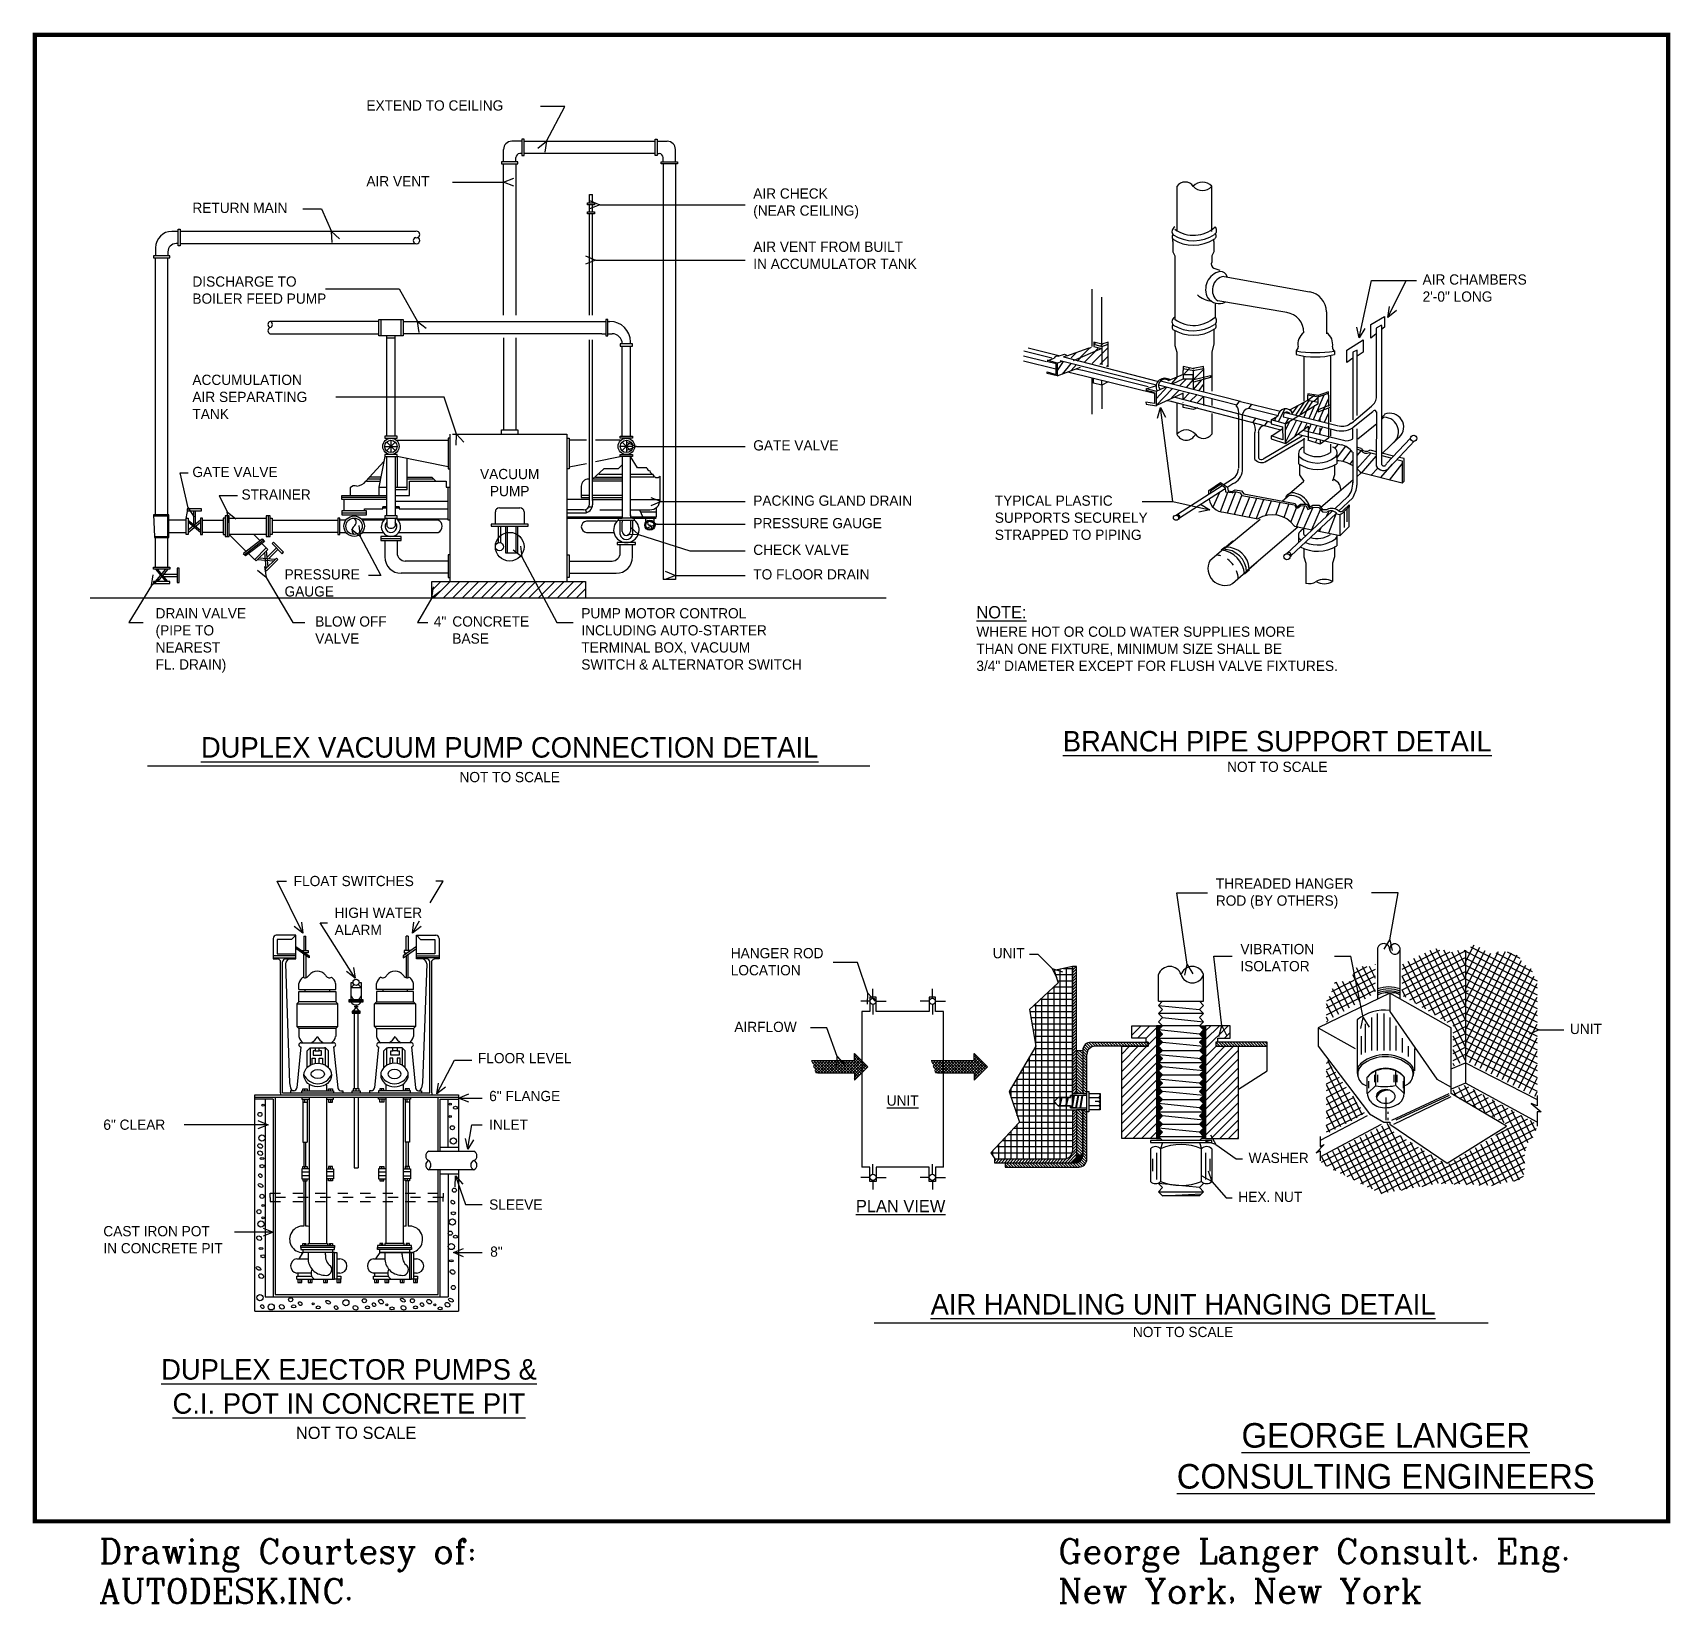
# Model space of a CAD drawing. Extents: x -1 to 799, y -40 to 727.
import ezdxf
from ezdxf.enums import TextEntityAlignment as Align

# ---------------------------------------------------------------- set-up
doc = ezdxf.new("R2010")
doc.units = 0
doc.header["$MEASUREMENT"] = 0
doc.linetypes.add('VENT-DASH', pattern=[11, 5, -6])
doc.layers.get('0').update_dxf_attribs({"linetype": 'CONTINUOUS'})
for name, color, linetype in [('1', 5, 'CONTINUOUS'), ('1A', 1, 'VENT-DASH'), ('2', 7, 'CONTINUOUS'), ('TEXT', 7, 'CONTINUOUS'), ('TEXT2', 7, 'CONTINUOUS')]:
    doc.layers.add(name, color=color, linetype=linetype)
doc.styles.add('COMPLEX', font='complex')

msp = doc.modelspace()

# ---------------------------------------------------------------- texts
at = {"layer": '1'}
for s, p in [('%%UGEORGE LANGER', (660, 36)), ('%%UCONSULTING ENGINEERS', (660, 16))]:
    msp.add_text(s, height=12, dxfattribs=at).set_placement(p, align=Align.CENTER)
at = {"layer": '1', "style": 'COMPLEX'}
for s, p in [('Drawing Courtesy of:', (31.49, -20.56)), ('George Langer Consult. Eng.', (499.99, -20.56)), ('AUTODESK,INC.', (31.49, -39.99)), ('New York, New York', (499.99, -39.99))]:
    msp.add_text(s, height=12, dxfattribs=at).set_placement(p)

# ---------------------------------------------------------------- blocks, each defined once
blk = doc.blocks.new('*X1')
for p, q in [((252.46, 447.62), (254.89, 450.05)), ((256.64, 447.56), (261.56, 452.47)), ((264.07, 450.74), (265.66, 452.34))]:
    blk.add_line(p, q)
blk = doc.blocks.new('*X2')
for p, q in [((258.53, 445.21), (264.07, 450.74)), ((262.25, 444.68), (270, 452.43)), ((263.06, 453.98), (263.86, 454.78)), ((265.96, 444.15), (270, 448.19)), ((266.46, 453.14), (267.49, 454.16)), ((254.82, 445.74), (256.64, 447.56)), ((269.29, 443.24), (270, 443.95))]:
    blk.add_line(p, q)
blk = doc.blocks.new('PARR', base_point=(480, 226))
at = {"layer": 'TEXT'}
for p, q in [((475, 228), (480, 226)), ((480, 226), (475, 224))]:
    blk.add_line(p, q, dxfattribs=at)
blk = doc.blocks.new('P15')
at = {"layer": '1'}
for p, q in [((306, 532), (306, 510)), ((323, 510), (323, 532)), ((304, 505), (304, 506)), ((304, 505), (304, 500)), ((324, 505), (324, 506)), ((324, 505), (324, 500)), ((304, 500), (304, 500)), ((304, 500), (304, 500)), ((304, 500), (305, 498)), ((305, 498), (305, 498)), ((305, 498), (305, 467)), ((324, 500), (323, 498)), ((323, 498), (323, 495)), ((324, 500), (324, 500)), ((324, 492), (327, 491)), ((329, 488), (370.77, 480.5)), ((264.36, 481.85), (264.36, 453.85)), ((269.36, 454.85), (269.36, 477.85)), ((324.67, 474.99), (324.67, 475.08)), ((324.67, 475.08), (324.67, 468.16)), ((359.64, 470.39), (326, 476)), ((379, 470.66), (379, 460)), ((400.75, 464.48), (407.32, 468.45)), ((400.76, 457.9), (400.75, 464.48)), ((405.98, 464.15), (403.37, 462.79)), ((406, 464), (405.98, 464.15)), ((406, 464), (406, 396)), ((407.32, 468.45), (407.33, 463.14)), ((305.04, 461.3), (305.04, 454.22)), ((324, 462), (324, 455)), ((389, 452), (397, 457)), ((397, 457), (397, 451)), ((403.37, 460.01), (400.76, 457.9)), ((403.42, 429.31), (403.42, 462.71)), ((407.33, 463.14), (405.98, 462.12)), ((242.29, 446.3), (231, 449.04)), ((244.89, 448.11), (231.23, 451.53)), ((248.37, 449.27), (233.26, 453)), ((243, 447), (246, 448)), ((248, 449), (251, 450)), ((251.93, 449.08), (250.58, 448.66)), ((250.58, 448.66), (296.39, 436.92)), ((251, 450), (252.1, 449.59)), ((263, 453), (252, 449)), ((269.36, 452.85), (255.36, 446.85)), ((263.2, 453), (264.33, 453.45)), ((269.36, 454.85), (265.36, 455.85)), ((265.36, 455.85), (265.36, 454.85)), ((265.36, 454.85), (269.36, 453.85)), ((265.36, 454.85), (265.36, 453.85)), ((265.36, 453.85), (269.36, 452.85)), ((272.36, 455.85), (269.36, 454.85)), ((269.36, 453.85), (272.36, 454.85)), ((269.36, 453.85), (269.36, 444.85)), ((272.36, 443.85), (272.36, 455.85)), ((305.04, 454.22), (306, 451)), ((306, 451), (306, 439)), ((324, 455), (323, 451)), ((323, 451), (323, 432)), ((364.17, 451.69), (364.17, 449.92)), ((368, 449), (368, 427)), ((381, 449), (381, 417)), ((382.89, 451.69), (382.89, 449.92)), ((389, 446), (389, 452)), ((392, 448), (389, 446)), ((394, 452), (392, 451)), ((392, 451), (392, 418)), ((394, 420), (394, 452)), ((397, 451), (394, 449)), ((246.81, 442.68), (231, 446.56)), ((242.58, 440.64), (242.58, 441.48)), ((242.58, 441.48), (246.96, 440.14)), ((247.47, 439.38), (242.58, 440.64)), ((242.91, 446.37), (242.91, 447.21)), ((246.96, 445.37), (242.91, 446.37)), ((242.99, 447.13), (247.55, 445.79)), ((246.96, 440.14), (246.96, 445.37)), ((247.55, 445.79), (247.47, 439.38)), ((247.47, 439.46), (258.93, 443.61)), ((247.55, 445.62), (249.91, 446.55)), ((249, 447), (296, 435)), ((254.05, 440.91), (252.9, 441.19)), ((254, 441), (295, 431)), ((259.81, 442.04), (256.75, 442.78)), ((292, 434), (260, 442)), ((301.88, 437.16), (309.2, 440.23)), ((309, 443), (309, 442)), ((309, 440), (309, 442)), ((314, 440), (309, 440)), ((309, 440), (309, 438)), ((314.17, 442.93), (309.03, 444.02)), ((309.03, 444.02), (309.03, 443.09)), ((309.03, 443.09), (314.17, 442.09)), ((319, 444), (314, 443)), ((314, 442), (319, 443)), ((314, 443), (314.17, 442.93)), ((314, 442), (314, 433)), ((314, 438), (314, 440)), ((319, 443), (319, 444)), ((319, 443), (319, 442)), ((319, 442), (319, 431.81)), ((264.34, 438.39), (264.34, 420.69)), ((265.27, 435.95), (265.18, 438.31)), ((269.32, 434.86), (265.27, 435.95)), ((269.3, 434.81), (269.3, 423.28)), ((269.32, 434.86), (269.32, 437.22)), ((272.35, 436.55), (269.32, 434.86)), ((290.91, 433.03), (296.05, 434.81)), ((296.14, 431.77), (290.91, 433.12)), ((290.91, 433.12), (290.91, 432.44)), ((290.91, 432.44), (295.05, 431.44)), ((291, 433), (291, 432)), ((296, 432), (300.3, 433.99)), ((296, 425), (296, 432)), ((296, 432), (296.14, 431.77)), ((297, 435), (335.19, 425.21)), ((298, 437), (337, 427)), ((304.07, 435.73), (309, 438)), ((309, 438), (314, 438)), ((314, 438), (314.18, 437.62)), ((322.44, 438.56), (314.01, 436.35)), ((314.18, 437.62), (322.44, 439.57)), ((322.44, 439.57), (322.44, 438.56)), ((295, 426), (290.84, 426.62)), ((290.84, 426.62), (290.92, 425.61)), ((290.92, 425.61), (295.98, 424.86)), ((295, 431), (295, 426)), ((309, 431), (296, 425)), ((303.32, 426.89), (301.29, 427.31)), ((303, 427), (353, 414)), ((303, 427), (303.32, 426.89)), ((305, 429), (352, 416.78)), ((306, 426), (306, 411)), ((309, 428), (309, 431)), ((309, 426.31), (309, 426.4)), ((309, 424), (309, 425.3)), ((314, 423), (309, 424)), ((319, 429.45), (319, 425)), ((323, 428), (323, 425)), ((335.11, 425), (336.54, 427.11)), ((336.47, 427.13), (356.37, 422.16)), ((341.1, 423.49), (342.53, 425.6)), ((359, 416), (375, 426)), ((361.2, 422.89), (370.02, 427.58)), ((375, 429), (370, 430)), ((370.02, 427.58), (370, 430)), ((374.99, 429.86), (370.02, 430.7)), ((370.02, 430.7), (370.02, 429.94)), ((370.02, 427.58), (375, 426.57)), ((380.98, 425.28), (374.93, 422.81)), ((379.97, 431.64), (374.99, 429.86)), ((375, 429.19), (379.97, 430.97)), ((375, 429.02), (375.08, 429.86)), ((375, 426), (375, 429)), ((375.02, 421.89), (380.98, 424.18)), ((379.97, 430.97), (379.97, 431.64)), ((379.97, 430.04), (379.97, 430.97)), ((380, 430), (380, 424.55)), ((391.21, 416.39), (400.98, 424.67)), ((403.42, 429.31), (403.42, 429.31)), ((316.15, 423.86), (314, 423)), ((323, 421), (323, 411)), ((336.05, 419.94), (336.05, 394.39)), ((337.9, 420.11), (337.9, 393.21)), ((341.18, 423.64), (355.38, 420.03)), ((343.28, 416.83), (344.71, 418.94)), ((348.93, 415.24), (350.37, 417.35)), ((352, 418), (351.99, 416.08)), ((351.99, 416.08), (357.64, 414.49)), ((352, 418), (355.17, 419.68)), ((359, 416), (352, 418)), ((358.05, 419.35), (383, 413)), ((358.83, 421.54), (385, 415)), ((359, 407), (359, 416)), ((374.93, 422.81), (375.02, 421.89)), ((376.02, 417.47), (376.02, 419.15)), ((380, 423.36), (380, 409)), ((391.97, 414.2), (401.82, 422.23)), ((394.3, 408.64), (403.57, 416.25)), ((403.42, 421.81), (403.38, 395.33)), ((406.01, 419.14), (407.59, 420.57)), ((406.06, 418.3), (406.95, 419.03)), ((344.09, 398.62), (344.07, 411.77)), ((345.76, 411.86), (345.76, 399.38)), ((348.05, 398.88), (367.18, 410.12)), ((349.15, 397.53), (368.45, 408.77)), ((352, 410.01), (357.65, 413.65)), ((357.65, 408.25), (352, 410.1)), ((352, 410.1), (352, 408.75)), ((352, 408.75), (359.01, 406.48)), ((352.92, 413.98), (356.8, 413.06)), ((357.64, 414.49), (357.65, 408.25)), ((359.01, 406.48), (370.04, 414.85)), ((364.98, 411.01), (386.15, 405.71)), ((367.52, 412.99), (387.44, 408)), ((368, 409), (368, 402)), ((376, 406), (370, 408)), ((370.04, 414.85), (370.04, 408)), ((376, 411), (376, 414)), ((380, 409), (376, 406)), ((376, 408), (376, 406)), ((381, 413), (381, 410)), ((391.98, 408.72), (391.98, 413.53)), ((393.91, 413.53), (393.91, 386.12)), ((406.04, 401.39), (414.95, 409.75)), ((408.44, 396.6), (420.14, 409.01)), ((359.01, 406.48), (359, 406.99)), ((365.42, 400.84), (365.42, 396.45)), ((381, 406), (381, 402)), ((384.06, 400.87), (384.06, 396.48)), ((391.99, 402.23), (391.99, 387.21)), ((393.71, 403.76), (396, 403)), ((395.95, 403.9), (393.92, 404.57)), ((400, 402), (403.38, 401.16)), ((400.98, 403), (400.31, 403.15)), ((403.48, 402.38), (401, 403)), ((411.87, 400.28), (406.02, 401.75)), ((406.03, 400.49), (410.9, 399.27)), ((409.79, 394.75), (422.08, 407.67)), ((365.93, 396.09), (365.93, 391.09)), ((382.93, 396.09), (382.93, 391.09)), ((396, 392), (393.89, 390.19)), ((416, 387), (396, 392)), ((413.46, 398.63), (416, 398)), ((417, 399), (414.52, 399.62)), ((416, 398), (416, 387)), ((417, 388), (417, 399)), ((328.07, 385.7), (306.29, 371.7)), ((329.52, 384.31), (307.27, 370)), ((321.58, 383.42), (327.31, 387.4)), ((327.25, 386.31), (322.43, 383.06)), ((329.66, 384.51), (327.25, 386.31)), ((327.31, 387.4), (330.63, 385.05)), ((332.68, 388.67), (329.07, 386.35)), ((329.95, 382.66), (329.69, 384.51)), ((330.7, 384.94), (331.04, 383.33)), ((333.3, 386.73), (330.8, 385.13)), ((361, 382), (368, 388)), ((365.93, 391.09), (367.93, 388.09)), ((391.91, 388.5), (376.32, 375.14)), ((382.93, 391.09), (381.93, 388.09)), ((416, 387), (417, 388)), ((321.58, 381.67), (321.58, 383.42)), ((322.43, 383.06), (322.43, 382.09)), ((333.07, 382.24), (329.95, 382.66)), ((331.04, 383.33), (332.9, 383)), ((332.9, 383), (334.5, 383.76)), ((332.98, 382.32), (334.41, 382.92)), ((334.41, 382.92), (336.95, 382.25)), ((334.5, 383.76), (337.53, 383.34)), ((336.95, 382.25), (337.71, 381.07)), ((337.53, 383.34), (338.63, 381.83)), ((337.71, 381.07), (363.43, 376.38)), ((338.63, 381.83), (363.77, 377.14)), ((357.55, 378.45), (360.86, 381.17)), ((363.43, 376.38), (364.28, 375.03)), ((363.77, 377.14), (364.62, 375.54)), ((364.62, 375.54), (366.39, 376.72)), ((365.04, 374.95), (366.47, 376.05)), ((366.39, 376.72), (369.59, 376.73)), ((366.47, 376.05), (369.17, 375.97)), ((369.59, 376.73), (370.44, 375.21)), ((370.44, 375.21), (372.37, 376.22)), ((372.37, 376.22), (375.49, 376.23)), ((375.49, 376.23), (377.18, 374.12)), ((389.49, 380.47), (383.13, 374.56)), ((391.85, 379.88), (384.97, 373.43)), ((387.39, 373.89), (390.17, 376.5)), ((390.17, 376.5), (390.17, 375.32)), ((305.46, 371.32), (306.29, 371.68)), ((306.37, 369.25), (307.14, 369.66)), ((328.86, 372.87), (345.48, 369.61)), ((329, 355), (346.6, 369.46)), ((381.85, 373.37), (359.45, 352.56)), ((383.76, 372.29), (361.7, 351.58)), ((364.28, 375.03), (365.04, 374.95)), ((369.17, 375.97), (369.93, 374.2)), ((369.93, 374.2), (372.37, 375.3)), ((372.37, 375.3), (375.24, 375.22)), ((375.24, 375.22), (377.1, 373.03)), ((377.1, 373.03), (379.29, 372.95)), ((377.18, 374.12), (379.38, 374.13)), ((385.8, 361.49), (385.8, 371.78)), ((390.08, 375.58), (386.72, 372.28)), ((387.73, 372.79), (387.73, 365.45)), ((389.08, 368.07), (389.08, 374.31)), ((390.18, 365.88), (390.17, 375.58)), ((365.24, 365.63), (340, 344)), ((363.36, 366.01), (371.93, 364.28)), ((365.42, 360.84), (365.42, 358.1)), ((368, 362), (368, 365)), ((374.48, 363.76), (385.72, 361.49)), ((384.06, 360.87), (384.06, 356.48)), ((385.72, 361.49), (390.18, 365.88)), ((333.35, 358.63), (322.07, 349.17)), ((327.54, 354.4), (329.56, 355.92)), ((368, 355), (368, 351)), ((382.93, 356.09), (382.93, 351.09)), ((345.01, 348.27), (333.21, 337.88)), ((339.03, 342.7), (341.47, 344.89)), ((361.7, 351.58), (361.28, 351.08)), ((368, 351), (369, 348)), ((369, 348), (369, 338)), ((383, 351), (382, 348)), ((382, 348), (382, 339))]:
    blk.add_line(p, q, dxfattribs=at)
for centre, radius in [((421.66, 408.93), 1.52), ((305.54, 370.16), 1.26), ((359.76, 351.08), 1.52)]:
    blk.add_circle(centre, radius, dxfattribs=at)
for centre, radius, start, end in [((310, 529.25), 4.85, 34.50852, 145.49148), ((318.5, 528), 6.02, 41.63354, 138.36646), ((318.5, 536), 6.02, 221.63354, 318.36646), ((306.03, 509.85), 2.5, 113.58704, 219.68045), ((314.13, 523.51), 15.43, 233.88525, 312.69384), ((322.88, 510.5), 2.5, 308.16908, 44.19465), ((305.23, 507.24), 1.63, 137.80867, 222.35605), ((314.04, 522.14), 18.87, 237.95084, 302.21389), ((314.04, 524.52), 19.06, 238.58295, 303.00815), ((323.4, 507.79), 1.76, 293.18256, 34.60375), ((328.93, 481.73), 8.91, 102.48112, 208.79569), ((325, 494), 2.24, 153.43495, 243.43495), ((327.21, 487.02), 3.42, 12.11153, 93.44529), ((330, 481.35), 6.72, 99.00804, 232.70476), ((369, 470.66), 10, 0, 79.82449), ((323.7, 487.3), 11.32, 227.14759, 266.45523), ((326.58, 481.56), 6.79, 216.52537, 295.29467), ((306.03, 465.85), 2.5, 113.58704, 219.68045), ((305.23, 463.24), 1.63, 137.80867, 222.35605), ((314.04, 480.52), 19.06, 238.58295, 303.00815), ((314.13, 479.51), 15.43, 233.88525, 312.69384), ((323.4, 463.79), 1.76, 293.18256, 34.60375), ((322.88, 466.5), 2.5, 308.16908, 44.19465), ((358, 460.53), 10, 0, 80.53768), ((314.04, 478.14), 18.87, 237.95084, 302.21389), ((371.68, 454.98), 6.65, 123.17058, 192.44235), ((375.44, 454.98), 6.65, 347.55765, 56.82942), ((247.5, 447.5), 1.58, 71.56505, 161.56505), ((363.17, 453.36), 2.02, 299.71818, 5.34092), ((373.7, 505.9), 55.13, 260.04752, 279.60103), ((373.48, 486.34), 37.67, 255.69505, 284.46967), ((383.95, 453.36), 2.02, 174.65908, 240.28182), ((299.99, 434.1), 4.18, 50.88648, 208.43705), ((298.5, 434.5), 1.58, 161.56505, 251.56505), ((300, 434.75), 3.01, 48.36646, 175.23636), ((330.5, 421.5), 5.7, 344.74488, 37.87498), ((398.35, 429.03), 5.09, 301.12225, 5.11105), ((341.52, 419.9), 3.62, 96.57666, 177.93755), ((338.67, 413.33), 5.7, 344.74488, 37.87498), ((359.07, 419.6), 3.8, 21.51667, 178.21287), ((359.72, 419.9), 1.82, 36.77196, 204.86374), ((386.83, 421.25), 6.42, 255.48304, 311.98252), ((402.48, 421.64), 0.949, 354.87457, 127.18094), ((407.11, 412.14), 7.09, 310.57986, 98.88231), ((409.98, 414.37), 6.83, 313.06158, 111.83169), ((310.5, 407), 6.02, 41.63354, 138.36646), ((310.5, 412.83), 4.86, 202.16635, 337.83365), ((319, 413.75), 4.85, 214.50852, 325.49148), ((349.35, 411.64), 3.62, 96.57666, 177.93755), ((386.18, 423.7), 11.19, 252.7504, 301.14171), ((388.89, 412.97), 5.25, 252.81062, 305.94072), ((368.71, 401.39), 3.34, 101.08133, 204.73769), ((374.64, 411.33), 14.45, 231.6477, 308.51702), ((374.5, 411.5), 11.51, 235.61966, 304.38034), ((381.32, 401.8), 2.92, 322.43601, 77.69493), ((384.13, 396.26), 9.73, 37.80399, 77.41835), ((398.51, 405.71), 3.13, 215.2975, 305.13768), ((398.5, 404.5), 2.92, 210.96376, 300.96376), ((329.69, 394.37), 6.32, 295.2276, 356.65641), ((330.79, 393.53), 7.17, 289.92707, 356.74271), ((347.3, 401.15), 4.09, 218.25408, 306.60934), ((347.26, 400.21), 1.67, 213.35484, 301.75227), ((374.73, 411.19), 17.42, 237.75273, 302.41199), ((383.21, 381.5), 16.54, 57.80901, 86.97383), ((383.21, 381.5), 16.54, 39.39383, 49.71561), ((406.85, 396.89), 3.71, 200.71111, 324.65442), ((407.1, 396.74), 1.29, 210.2689, 346.15603), ((380.79, 383.93), 5.21, 0.78482, 74.79574), ((381.15, 387.11), 10.77, 321.37353, 1.9213), ((378.72, 387.79), 15.33, 328.92617, 353.4294), ((329.18, 380.46), 7.59, 189.53312, 267.58942), ((362.5, 378.5), 3.81, 66.80141, 156.80141), ((361.37, 372.12), 8.88, 32.04136, 92.41951), ((362, 373), 9.22, 16.19578, 77.47119), ((305.88, 370.29), 1.23, 319.26728, 94.02755), ((306.31, 370.53), 1.15, 310.40214, 90.87467), ((352.5, 358.2), 13.42, 36.00272, 121.12469), ((361.37, 372.12), 8.88, 15.58493, 16.76249), ((381.72, 369.61), 5.09, 50.6716, 117.38474), ((381.27, 369.93), 3.59, 35.67604, 120.29917), ((385.21, 373.98), 2.2, 242.30225, 313.05176), ((385.95, 374.8), 1.68, 233.03725, 323.38768), ((368.71, 361.39), 3.34, 102.44077, 204.73769), ((374.5, 371.5), 11.51, 235.61966, 241.19762), ((374.64, 371.33), 14.45, 245.99614, 308.51702), ((368.71, 361.39), 3.34, 87.10764, 88.48699), ((374.5, 371.5), 11.51, 253.17751, 304.38034), ((381.32, 361.8), 2.92, 322.43601, 359.94059), ((326.4, 341.71), 12.66, 4.47814, 84.85016), ((328.69, 343.39), 11.35, 1.17032, 91.12411), ((330.23, 344.68), 11.08, 2.86704, 91.70287), ((360.53, 351.9), 1.28, 349.62216, 132.04491), ((374.64, 371.33), 14.45, 231.6477, 236.40871), ((374.73, 371.19), 17.42, 240.5566, 302.41199), ((329.46, 345.38), 8.31, 152.90794, 296.82437), ((323.59, 339.77), 12.34, 71.665, 80.99495), ((323.59, 339.77), 12.34, 35.97144, 55.25678), ((323.59, 339.77), 12.34, 3.00541, 20.79344), ((370.5, 344.5), 6.52, 257.00538, 302.47119), ((378, 332), 8.06, 60.25512, 119.74488), ((378, 346), 8.06, 240.25512, 299.74488)]:
    blk.add_arc(centre, radius, start, end, dxfattribs=at)
at = {"layer": 'TEXT'}
for p, q in [((395, 458), (401, 486)), ((401, 486), (418, 486)), ((409, 468), (418, 486)), ((418, 486), (423, 486)), ((250.43, 446.44), (247.49, 442.04)), ((254.27, 445.65), (249.98, 440.34)), ((256.87, 444.97), (254.38, 442.04)), ((309.2, 439.89), (312.06, 443.27)), ((314.01, 437.7), (318.9, 442.6)), ((295.9, 424.94), (303.65, 433.13)), ((295.98, 428.4), (301.03, 433.89)), ((303.4, 428.66), (307.1, 432.38)), ((303.47, 435.75), (306.42, 439.13)), ((307.44, 434.74), (310.64, 437.95)), ((310.64, 433.82), (314.1, 437.62)), ((314.02, 432.81), (318.23, 437.46)), ((316.89, 432.31), (318.99, 435.18)), ((304, 378), (298, 424)), ((309.13, 428.08), (312, 431.04)), ((312.34, 426.99), (315.88, 430.28)), ((315.88, 426.32), (318.83, 429.19)), ((362.19, 420.74), (365.14, 424.96)), ((368.08, 426.56), (363.88, 420.23)), ((366.41, 420.66), (370.53, 427.41)), ((372.22, 427.08), (369.19, 422.35)), ((370.02, 427.58), (373.39, 430.11)), ((370.59, 418.74), (373.4, 425.14)), ((372.63, 418.2), (377.86, 430.12)), ((372.81, 427.16), (375, 428.85)), ((375.29, 417.54), (379.97, 428.27)), ((353.76, 417.6), (354.52, 419.38)), ((355.62, 417.02), (358.64, 423.26)), ((358.99, 416.01), (360.59, 418.71)), ((359, 412.89), (361.18, 417.36)), ((359.09, 406.82), (364.39, 417.7)), ((363.72, 410.2), (367.09, 417.03)), ((368.09, 419.4), (369.44, 422.52)), ((368.36, 413.66), (369.54, 416.36)), ((378.1, 416.78), (379.98, 421.02)), ((370.04, 412.32), (371.62, 415.91)), ((372.74, 411.73), (374.27, 415.23)), ((373.68, 406.84), (374.45, 408.57)), ((375.55, 411.05), (377.04, 414.4)), ((383.26, 404.12), (384.69, 405.92)), ((384.09, 399.32), (388.37, 404.87)), ((387.02, 397.67), (391.15, 402.92)), ((393.92, 394.06), (400.83, 401.8)), ((394.04, 400.56), (395.95, 402.85)), ((396.1, 391.88), (403.39, 400.14)), ((390.55, 396.39), (391.98, 398.11)), ((400.76, 390.83), (404.06, 394.29)), ((405.41, 389.71), (411.27, 396.39)), ((409.92, 388.51), (416, 396.46)), ((289, 378), (304, 378)), ((304, 378), (322, 374)), ((323.63, 375.54), (326.93, 382.69)), ((327.21, 373.25), (330.87, 382.6)), ((330.69, 372.52), (334.81, 382.78)), ((334.17, 371.88), (337.74, 380.95)), ((337.92, 371.05), (341.59, 380.31)), ((341.22, 370.41), (344.98, 379.66)), ((344.79, 369.86), (348.46, 379.11)), ((349.46, 371.33), (352.21, 378.38)), ((354.23, 371.42), (356.43, 377.56)), ((358.35, 370.32), (360.73, 376.73)), ((364.4, 365.74), (368.52, 376)), ((361.65, 368.03), (364.4, 374.99)), ((368.06, 365.1), (372.55, 375.27)), ((371.82, 364.37), (376.12, 374.17)), ((379.14, 370.78), (380.43, 373.44)), ((380.15, 362.72), (384, 372.52)), ((375.57, 363.45), (376.48, 365.33))]:
    blk.add_line(p, q, dxfattribs=at)
at = {"layer": '1', "rotation": 240}
blk.add_blockref('PARR', (409, 468), dxfattribs=at)
at = {"layer": 'TEXT'}
for p, rotation in [((395, 458), 260), ((298, 424), 95), ((322, 374), 350.0000000000001)]:
    blk.add_blockref('PARR', p, dxfattribs=dict(at, rotation=rotation))
for name, p in [('*X1', (1.92, 0.68)), ('*X2', (2.36, 0.85))]:
    blk.add_blockref(name, p, dxfattribs=at)
at = {"layer": '2'}
for s, height, p in [('%%UBRANCH PIPE SUPPORT DETAIL', 10, (355, 256)), ('NOT TO SCALE', 5, (355, 246))]:
    blk.add_text(s, height=height, dxfattribs=at).set_placement(p, align=Align.CENTER)
at = {"layer": 'TEXT'}
for s, height, p in [('AIR CHAMBERS', 5, (426, 484)), ('2\'-0" LONG', 5, (426, 475.67)), ('TYPICAL PLASTIC', 5, (217, 376)), ('SUPPORTS SECURELY', 5, (217, 367.67)), ('STRAPPED TO PIPING', 5, (217, 359.33)), ('%%UNOTE:', 6, (208, 321)), ('WHERE HOT OR COLD WATER SUPPLIES MORE', 5, (208, 312)), ('THAN ONE FIXTURE, MINIMUM SIZE SHALL BE', 5, (208, 303.67)), ('3/4" DIAMETER EXCEPT FOR FLUSH VALVE FIXTURES.', 5, (208, 295.33))]:
    blk.add_text(s, height=height, dxfattribs=at).set_placement(p)
blk = doc.blocks.new('ELLIPSE')
blk.add_circle((0.5, 0.5), 0.5)
blk = doc.blocks.new('ARR', base_point=(480, 226))
at = {"layer": 'TEXT'}
for p, q in [((475, 228), (480, 226)), ((480, 226), (475, 224))]:
    blk.add_line(p, q, dxfattribs=at)
blk = doc.blocks.new('P41')
at = {"layer": '1'}
for p, q in [((327.5, 408), (327.5, 398)), ((338.5, 409.5), (329, 409.5)), ((338.5, 409.5), (336.5, 407.5)), ((338.5, 398), (338.5, 409.5)), ((342.5, 409), (343.5, 409)), ((342.5, 409), (342.5, 402)), ((343.5, 402), (343.5, 409)), ((392.5, 402), (392.5, 409)), ((393.5, 409), (392.5, 409)), ((393.5, 409), (393.5, 402)), ((397.5, 409.5), (399.5, 407.5)), ((397.5, 409.5), (407, 409.5)), ((397.5, 398), (397.5, 409.5)), ((408.5, 408), (408.5, 398)), ((336.5, 407.5), (329.5, 407.5)), ((329.5, 407.5), (329.5, 400.5)), ((329.5, 400.5), (338.5, 400.5)), ((338.5, 404), (345, 399.5)), ((345, 398.5), (338.5, 403)), ((341.5, 402), (344.5, 402)), ((342.5, 389.05), (342.5, 400.17)), ((344.5, 401), (343, 401)), ((344.5, 402), (344.5, 401)), ((397.5, 404), (391, 399.5)), ((391, 398.5), (397.5, 403)), ((391.5, 402), (391.5, 401)), ((394.5, 402), (391.5, 402)), ((391.5, 401), (393, 401)), ((393.5, 389.05), (393.5, 400.17)), ((406.5, 400.5), (397.5, 400.5)), ((399.5, 407.5), (406.5, 407.5)), ((406.5, 407.5), (406.5, 400.5)), ((338.5, 399.5), (327.5, 399.5)), ((327.5, 398.5), (338.5, 398.5)), ((327.5, 398), (329.5, 398)), ((331, 332.5), (331, 397)), ((332, 332.5), (332, 396.5)), ((333.5, 398), (338.5, 398)), ((333.5, 395.5), (335.5, 337.5)), ((343.5, 399.5), (343.5, 389)), ((345, 399.5), (345, 398.5)), ((391, 399.5), (391, 398.5)), ((392.5, 399.5), (392.5, 389)), ((397.5, 399.5), (408.5, 399.5)), ((408.5, 398.5), (397.5, 398.5)), ((402.5, 398), (397.5, 398)), ((402.5, 395.5), (400.5, 337.5)), ((404, 332.5), (404, 396.5)), ((405, 332.5), (405, 397)), ((408.5, 398), (406.5, 398)), ((340, 383), (340, 386)), ((358, 383), (358, 386)), ((365.5, 378), (365.5, 386.5)), ((365.5, 386.5), (366.5, 386.5)), ((365.5, 384), (367, 385.5)), ((365.5, 384), (370.5, 384)), ((369, 385.5), (370.5, 384)), ((369.5, 386.5), (370.5, 386.5)), ((370.5, 386.5), (370.5, 378)), ((378, 383), (378, 386)), ((396, 383), (396, 386)), ((340, 377), (339, 376)), ((339, 376), (359, 376)), ((339, 376), (339, 365)), ((340, 383), (358, 383)), ((340, 382), (358, 382)), ((340, 377), (340, 382)), ((358, 377), (340, 377)), ((343, 383), (343, 382)), ((355, 383), (355, 382)), ((358, 382), (358, 377)), ((359, 376), (358, 377)), ((359, 365), (359, 376)), ((364.5, 378), (364.5, 377)), ((371.5, 378), (364.5, 378)), ((364.5, 377.5), (371.5, 377.5)), ((364.5, 377), (371.5, 377)), ((371.5, 377), (371.5, 378)), ((377, 376), (378, 377)), ((377, 365), (377, 376)), ((397, 376), (377, 376)), ((396, 383), (378, 383)), ((378, 382), (378, 377)), ((396, 382), (378, 382)), ((378, 377), (396, 377)), ((381, 383), (381, 382)), ((393, 383), (393, 382)), ((396, 377), (396, 382)), ((396, 377), (397, 376)), ((397, 376), (397, 365)), ((370, 372.5), (366, 372.5)), ((366, 372.5), (366, 371.5)), ((370, 372), (366, 372)), ((366, 371.5), (370, 371.5)), ((368, 374.5), (366.5, 372.5)), ((369, 374.5), (367, 374.5)), ((367, 371.5), (367, 334.5)), ((368, 375.5), (368, 374.5)), ((369.5, 372.5), (368, 374.5)), ((369, 334.5), (369, 371.5)), ((370, 371.5), (370, 372.5)), ((339, 365), (359, 365)), ((340, 364), (339, 365)), ((358, 364), (340, 364)), ((340, 364), (340, 360)), ((359, 365), (358, 364)), ((358, 364), (358, 360)), ((377, 365), (378, 364)), ((397, 365), (377, 365)), ((378, 364), (378, 360)), ((378, 364), (396, 364)), ((396, 364), (397, 365)), ((396, 364), (396, 360)), ((341, 355), (339, 335)), ((341, 357), (357, 357)), ((344, 353), (345.5, 354.5)), ((344, 345), (344, 353)), ((345.5, 354.5), (348.5, 354.5)), ((345.5, 354.5), (345.5, 346)), ((348, 353), (347, 353)), ((347, 353), (347, 351)), ((348, 354.5), (348, 353)), ((348, 353), (350, 353)), ((348.5, 354.5), (352.5, 354.5)), ((350, 353), (350, 354.5)), ((351, 353), (350, 353)), ((351, 351), (351, 353)), ((353, 354.5), (352.5, 354.5)), ((354.5, 353), (353, 354.5)), ((353, 346), (353, 354.5)), ((354.5, 345), (354.5, 353)), ((357, 355), (359, 335)), ((379, 355), (377, 335)), ((395, 357), (379, 357)), ((381.5, 353), (383, 354.5)), ((381.5, 345), (381.5, 353)), ((383, 346), (383, 354.5)), ((383, 354.5), (383.5, 354.5)), ((387.5, 354.5), (383.5, 354.5)), ((385, 353), (386, 353)), ((385, 351), (385, 353)), ((386, 353), (386, 354.5)), ((388, 353), (386, 353)), ((390.5, 354.5), (387.5, 354.5)), ((388, 354.5), (388, 353)), ((388, 353), (389, 353)), ((389, 353), (389, 351)), ((390.5, 354.5), (390.5, 346)), ((392, 353), (390.5, 354.5)), ((392, 345), (392, 353)), ((395, 355), (397, 335)), ((346.5, 346.5), (346.5, 349.5)), ((346.5, 349.5), (348, 349.5)), ((347, 351), (351, 351)), ((348, 349.5), (348, 347)), ((350, 347), (350, 349.5)), ((350, 349.5), (351.5, 349.5)), ((351.5, 349.5), (351.5, 346.5)), ((384.5, 349.5), (384.5, 346.5)), ((386, 349.5), (384.5, 349.5)), ((389, 351), (385, 351)), ((386, 347), (386, 349.5)), ((388, 349.5), (388, 347)), ((389.5, 349.5), (388, 349.5)), ((389.5, 346.5), (389.5, 349.5)), ((335.5, 337.5), (336, 335)), ((345, 336.5), (345, 333.5)), ((353.5, 336.5), (353.5, 333.5)), ((382.5, 336.5), (382.5, 333.5)), ((391, 336.5), (391, 333.5)), ((400.5, 337.5), (400, 335)), ((318.5, 226), (318.5, 331.5)), ((318.5, 331.5), (418, 331.5)), ((318.5, 330.5), (418, 330.5)), ((327.5, 329.5), (318.5, 329.5)), ((323.5, 329.5), (323.5, 233)), ((327.5, 329.5), (327.5, 233)), ((328.5, 330.5), (328.5, 234)), ((331, 332.5), (331, 331.5)), ((332, 332.5), (332, 332.5)), ((332, 332.5), (404, 332.5)), ((337.5, 333.5), (336, 333.5)), ((336, 333.5), (336, 332.5)), ((341.5, 332.5), (341.5, 333.5)), ((341.5, 333.5), (357, 333.5)), ((341.5, 330.5), (341.5, 329.5)), ((341.5, 329.5), (345, 329.5)), ((342, 333.5), (342, 334.5)), ((342, 334.5), (344, 334.5)), ((342, 329.5), (342, 308.5)), ((342, 328), (344, 328)), ((343, 333.5), (343, 334.5)), ((343, 328), (343, 329.5)), ((344, 334.5), (344, 333.5)), ((344, 329.5), (344, 308.5)), ((345, 330.5), (345, 259)), ((353.5, 330.5), (353.5, 259)), ((353.5, 329.5), (357, 329.5)), ((354.5, 334.5), (356.5, 334.5)), ((354.5, 333.5), (354.5, 334.5)), ((354.5, 329.5), (354.5, 328)), ((354.5, 328), (356.5, 328)), ((355.5, 333.5), (355.5, 334.5)), ((355.5, 329.5), (355.5, 328)), ((356.5, 334.5), (356.5, 333.5)), ((356.5, 328), (356.5, 329.5)), ((357, 333.5), (357, 332.5)), ((357, 329.5), (357, 330.5)), ((360.5, 333.5), (361.5, 333.5)), ((361.5, 333.5), (361.5, 332.5)), ((366, 332.5), (366, 333.5)), ((366, 333.5), (370, 333.5)), ((369.5, 334.5), (366.5, 334.5)), ((366.5, 334.5), (366.5, 333.5)), ((367, 330.5), (367, 296)), ((368, 333.5), (368, 334.5)), ((369, 330.5), (369, 296)), ((369.5, 333.5), (369.5, 334.5)), ((370, 333.5), (370, 332.5)), ((375.5, 333.5), (374.5, 333.5)), ((374.5, 333.5), (374.5, 332.5)), ((379, 333.5), (379, 332.5)), ((394.5, 333.5), (379, 333.5)), ((379, 329.5), (379, 330.5)), ((382.5, 329.5), (379, 329.5)), ((381.5, 334.5), (379.5, 334.5)), ((379.5, 334.5), (379.5, 333.5)), ((379.5, 328), (379.5, 329.5)), ((381.5, 328), (379.5, 328)), ((380.5, 333.5), (380.5, 334.5)), ((380.5, 329.5), (380.5, 328)), ((381.5, 333.5), (381.5, 334.5)), ((381.5, 329.5), (381.5, 328)), ((382.5, 330.5), (382.5, 259)), ((391, 330.5), (391, 259)), ((394.5, 329.5), (391, 329.5)), ((392, 334.5), (392, 333.5)), ((394, 334.5), (392, 334.5)), ((392, 329.5), (392, 308.5)), ((394, 328), (392, 328)), ((393, 333.5), (393, 334.5)), ((393, 328), (393, 329.5)), ((394, 333.5), (394, 334.5)), ((394, 329.5), (394, 308.5)), ((394.5, 332.5), (394.5, 333.5)), ((394.5, 330.5), (394.5, 329.5)), ((398.5, 333.5), (400, 333.5)), ((400, 333.5), (400, 332.5)), ((404, 332.5), (404, 332.5)), ((405, 332.5), (405, 331.5)), ((408, 304), (408, 330.5)), ((409, 329.5), (418, 329.5)), ((409, 304), (409, 329.5)), ((413, 306), (413, 329.5)), ((418, 331.5), (418, 304)), ((342, 308.5), (344, 308.5)), ((342.5, 308.5), (342.5, 296.5)), ((343.5, 296.5), (343.5, 308.5)), ((394, 308.5), (392, 308.5)), ((392.5, 296.5), (392.5, 308.5)), ((393.5, 308.5), (393.5, 296.5)), ((403.5, 304), (425.5, 304)), ((409, 306), (418, 306)), ((342, 295.5), (342, 296.5)), ((342, 296.5), (344, 296.5)), ((343, 295.5), (343, 296.5)), ((344, 296.5), (344, 295.5)), ((354.5, 296.5), (354.5, 295.5)), ((356.5, 296.5), (354.5, 296.5)), ((355.5, 295.5), (355.5, 296.5)), ((356.5, 295.5), (356.5, 296.5)), ((367, 296), (369, 296)), ((379.5, 295.5), (379.5, 296.5)), ((379.5, 296.5), (381.5, 296.5)), ((380.5, 295.5), (380.5, 296.5)), ((381.5, 296.5), (381.5, 295.5)), ((392, 296.5), (392, 295.5)), ((394, 296.5), (392, 296.5)), ((393, 295.5), (393, 296.5)), ((394, 295.5), (394, 296.5)), ((345, 295.5), (341.5, 295.5)), ((341.5, 295.5), (341.5, 290.5)), ((341.5, 294), (345, 294)), ((345, 292), (341.5, 292)), ((341.5, 290.5), (345, 290.5)), ((342, 290.5), (342, 289.5)), ((342, 289.5), (344, 289.5)), ((342.5, 289.5), (342.5, 267.5)), ((343, 290.5), (343, 289.5)), ((343.5, 267.5), (343.5, 289.5)), ((344, 289.5), (344, 290.5)), ((353.5, 295.5), (357, 295.5)), ((357, 294), (353.5, 294)), ((353.5, 292), (357, 292)), ((357, 290.5), (353.5, 290.5)), ((354.5, 289.5), (354.5, 290.5)), ((356.5, 289.5), (354.5, 289.5)), ((355.5, 290.5), (355.5, 289.5)), ((356.5, 290.5), (356.5, 289.5)), ((357, 295.5), (357, 290.5)), ((382.5, 295.5), (379, 295.5)), ((379, 295.5), (379, 290.5)), ((379, 294), (382.5, 294)), ((382.5, 292), (379, 292)), ((379, 290.5), (382.5, 290.5)), ((379.5, 290.5), (379.5, 289.5)), ((379.5, 289.5), (381.5, 289.5)), ((380.5, 290.5), (380.5, 289.5)), ((381.5, 289.5), (381.5, 290.5)), ((391, 295.5), (394.5, 295.5)), ((394.5, 294), (391, 294)), ((391, 292), (394.5, 292)), ((394.5, 290.5), (391, 290.5)), ((392, 289.5), (392, 290.5)), ((394, 289.5), (392, 289.5)), ((392.5, 267.5), (392.5, 289.5)), ((393, 290.5), (393, 289.5)), ((393.5, 289.5), (393.5, 267.5)), ((394, 290.5), (394, 289.5)), ((394.5, 295.5), (394.5, 290.5)), ((425.5, 295), (403.5, 295)), ((408, 234), (408, 295)), ((409, 233), (409, 295)), ((409, 293), (418, 293)), ((413, 293), (413, 233)), ((418, 295), (418, 226)), ((341, 258), (357.5, 258)), ((341, 257), (341, 258)), ((357.5, 257), (341, 257)), ((341, 257), (341, 256)), ((341, 256), (357.5, 256)), ((342, 258), (342, 259)), ((342, 259), (343.5, 259)), ((342, 256), (342, 254.5)), ((343, 258), (343, 259)), ((343.5, 259), (343.5, 258)), ((344.5, 258), (344.5, 259)), ((344.5, 259), (354, 259)), ((354, 259), (354, 258)), ((355, 258), (355, 259)), ((355, 259), (356.5, 259)), ((355.5, 258), (355.5, 259)), ((356.5, 259), (356.5, 258)), ((356.5, 256), (356.5, 254.5)), ((357.5, 258), (357.5, 257)), ((357.5, 256), (357.5, 257)), ((378.5, 258), (378.5, 257)), ((395, 258), (378.5, 258)), ((378.5, 256), (378.5, 257)), ((378.5, 257), (395, 257)), ((395, 256), (378.5, 256)), ((379.5, 259), (379.5, 258)), ((381, 259), (379.5, 259)), ((379.5, 254.5), (379.5, 256)), ((380.5, 258), (380.5, 259)), ((381, 258), (381, 259)), ((382, 259), (382, 258)), ((391.5, 259), (382, 259)), ((391.5, 258), (391.5, 259)), ((392.5, 259), (392.5, 258)), ((394, 259), (392.5, 259)), ((393, 258), (393, 259)), ((394, 258), (394, 259)), ((394, 256), (394, 254.5)), ((395, 257), (395, 258)), ((395, 257), (395, 256)), ((339, 251.5), (344.5, 251.5)), ((342, 254.5), (340, 251.5)), ((356.5, 254.5), (342, 254.5)), ((344.5, 254.5), (344.5, 252)), ((353, 253.5), (353, 254.5)), ((357.5, 254.5), (356.5, 254.5)), ((356.5, 254.5), (356.5, 241.5)), ((357.5, 241.5), (357.5, 254.5)), ((357.5, 254.5), (358.5, 254.5)), ((358.5, 254.5), (358.5, 241.5)), ((358.5, 251.5), (360, 251.5)), ((376.5, 251.5), (382, 251.5)), ((379.5, 254.5), (377.5, 251.5)), ((379.5, 254.5), (394, 254.5)), ((394, 254.5), (379.5, 254.5)), ((382, 254.5), (382, 252)), ((390.5, 253.5), (390.5, 254.5)), ((394, 254.5), (394, 241.5)), ((395, 254.5), (394, 254.5)), ((395, 254.5), (396, 254.5)), ((395, 241.5), (395, 254.5)), ((396, 254.5), (396, 241.5)), ((396, 251.5), (397.5, 251.5)), ((346, 244.5), (339, 244.5)), ((339, 241.5), (339, 243)), ((339, 243), (346, 243)), ((339, 241.5), (356.5, 241.5)), ((339.5, 244.5), (339.5, 243)), ((339.5, 241.5), (339.5, 240)), ((339.5, 240), (341.5, 240)), ((340.5, 241.5), (340.5, 240)), ((341.5, 240), (341.5, 241.5)), ((344.5, 241.5), (344.5, 240)), ((344.5, 240), (346.5, 240)), ((345.5, 241.5), (345.5, 240)), ((346.5, 240), (346.5, 241.5)), ((352, 241.5), (352, 240)), ((352, 240), (354, 240)), ((353, 241.5), (353, 240)), ((354, 240), (354, 241.5)), ((356.5, 241.5), (357.5, 241.5)), ((358.5, 241.5), (357.5, 241.5)), ((360, 244.5), (358.5, 244.5)), ((358.5, 243), (360.5, 243)), ((360.5, 241.5), (358.5, 241.5)), ((358.5, 241.5), (358.5, 240)), ((358.5, 240), (360.5, 240)), ((359.5, 241.5), (359.5, 240)), ((360.5, 243), (360.5, 241.5)), ((360.5, 240), (360.5, 241.5)), ((383.5, 244.5), (376.5, 244.5)), ((376.5, 243), (383.5, 243)), ((376.5, 241.5), (376.5, 243)), ((376.5, 241.5), (394, 241.5)), ((377, 244.5), (377, 243)), ((377, 241.5), (377, 240)), ((377, 240), (379, 240)), ((378, 241.5), (378, 240)), ((379, 240), (379, 241.5)), ((382, 241.5), (382, 240)), ((382, 240), (384, 240)), ((383, 241.5), (383, 240)), ((384, 240), (384, 241.5)), ((389.5, 241.5), (389.5, 240)), ((389.5, 240), (391.5, 240)), ((390.5, 241.5), (390.5, 240)), ((391.5, 240), (391.5, 241.5)), ((394, 241.5), (395, 241.5)), ((396, 241.5), (395, 241.5)), ((397.5, 244.5), (396, 244.5)), ((396, 243), (398, 243)), ((396, 241.5), (396, 240)), ((398, 241.5), (396, 241.5)), ((396, 240), (398, 240)), ((397, 241.5), (397, 240)), ((398, 243), (398, 241.5)), ((398, 240), (398, 241.5)), ((323.5, 233), (413, 233)), ((328.5, 234), (408, 234)), ((318.5, 226), (418, 226))]:
    blk.add_line(p, q, dxfattribs=at)
blk.add_circle((368, 386.5), 1.5, dxfattribs=at)
for centre, radius, start, end in [((329.25, 407.75), 1.77, 98.1301, 171.8699), ((406.75, 407.75), 1.77, 8.1301, 81.8699), ((328.75, 395.25), 2.85, 37.87498, 74.74488), ((333.75, 396.25), 1.77, 98.1301, 171.8699), ((336.11, 395.46), 2.61, 103.46521, 179.21518), ((349, 387), 5, 36.8699, 143.1301), ((387, 387), 5, 36.8699, 143.1301), ((399.89, 395.46), 2.61, 0.78482, 76.53479), ((402.25, 396.25), 1.77, 8.1301, 81.8699), ((407.25, 395.25), 2.85, 105.25512, 142.12502), ((345.5, 384.5), 5.7, 127.87498, 164.74488), ((343, 391), 2.24, 243.43495, 333.43495), ((355, 391), 2.24, 206.56505, 296.56505), ((352.5, 384.5), 5.7, 15.25512, 52.12502), ((383.5, 384.5), 5.7, 127.87498, 164.74488), ((381, 391), 2.24, 243.43495, 333.43495), ((393, 391), 2.24, 206.56505, 296.56505), ((390.5, 384.5), 5.7, 15.25512, 52.12502), ((369.25, 381.25), 3.95, 198.43495, 235.30485), ((368, 378.33), 2.83, 208.07249, 331.92751), ((366.75, 381.25), 3.95, 304.69515, 341.56505), ((345.5, 361.5), 5.7, 195.25512, 232.12502), ((343.25, 362.75), 6.37, 295.55997, 334.44003), ((354.75, 362.75), 6.37, 205.55997, 244.44003), ((352.5, 361.5), 5.7, 307.87498, 344.74488), ((383.5, 361.5), 5.7, 195.25512, 232.12502), ((381.25, 362.75), 6.37, 295.55997, 334.44003), ((392.75, 362.75), 6.37, 205.55997, 244.44003), ((390.5, 361.5), 5.7, 307.87498, 344.74488), ((341, 356), 1, 90, 270), ((357, 356), 1, 270, 90), ((379, 356), 1, 90, 270), ((395, 356), 1, 270, 90), ((349.25, 344.31), 7.31, 202.56962, 337.43038), ((386.75, 344.31), 7.31, 202.56962, 337.43038), ((337.75, 335.25), 1.77, 188.1301, 261.8699), ((337.25, 335.25), 1.77, 278.1301, 351.8699), ((360.75, 335.25), 1.77, 188.1301, 261.8699), ((375.25, 335.25), 1.77, 278.1301, 351.8699), ((398.75, 335.25), 1.77, 188.1301, 261.8699), ((398.25, 335.25), 1.77, 278.1301, 351.8699), ((404.42, 301.75), 2.43, 112.16635, 247.83365), ((424.58, 301.75), 2.43, 292.16635, 67.83365), ((404.42, 297.25), 2.43, 112.16635, 247.83365), ((401.5, 297.25), 3.01, 311.63354, 48.36646), ((426.42, 297.25), 2.43, 112.16635, 247.83365), ((424.58, 297.25), 2.43, 292.16635, 67.83365), ((342.01, 261.01), 6.51, 85.67631, 269.9185), ((341.95, 253.28), 14.3, 77.80252, 83.78559), ((394.05, 253.28), 14.3, 96.21441, 102.19748), ((393.99, 261.01), 6.51, 270.0815, 94.32369), ((339.54, 248), 3.54, 98.79741, 261.20259), ((352.75, 251.75), 8.25, 178.2643, 268.2643), ((353.25, 246.25), 2.85, 254.74488, 37.87498), ((359.17, 252.99), 6.19, 175.24647, 233.64144), ((360, 248), 3.5, 270, 90), ((377.04, 248), 3.54, 98.79741, 261.20259), ((390.25, 251.75), 8.25, 178.2643, 268.2643), ((390.75, 246.25), 2.85, 254.74488, 37.87498), ((396.67, 252.99), 6.19, 175.24647, 233.64144), ((397.5, 248), 3.5, 270, 90), ((349.75, 244.55), 3.79, 149.03624, 233.58362), ((387.25, 244.55), 3.79, 149.03624, 233.58362)]:
    blk.add_arc(centre, radius, start, end, dxfattribs=at)
at = {"layer": '1A'}
for p, q in [((326, 283.5), (410.5, 283.5)), ((326, 281.5), (326, 283.5)), ((410.5, 281.5), (326, 281.5)), ((326, 281.5), (326, 279.5)), ((410.5, 283.5), (410.5, 281.5)), ((410.5, 279.5), (410.5, 281.5)), ((326, 279.5), (410.5, 279.5))]:
    blk.add_line(p, q, dxfattribs=at)
at = {"layer": 'TEXT'}
for p, q in [((342, 410.5), (329.5, 436)), ((329.5, 436), (334, 436)), ((404.24, 425.36), (410.5, 436)), ((410.5, 436), (407, 436)), ((395.5, 410.5), (399.02, 416.49)), ((367.5, 388.5), (350.5, 415.5)), ((350.5, 415.5), (354, 415.5)), ((407.5, 332), (416, 348.5)), ((416, 348.5), (424.5, 348.5)), ((418, 330), (429.5, 330)), ((324, 317), (284, 317)), ((422.5, 305.5), (424.5, 317)), ((424.5, 317), (429.5, 317)), ((416.5, 292), (421.5, 278)), ((421.5, 278), (429.5, 278)), ((327, 264.5), (308.5, 264.5)), ((416.5, 254.5), (429.5, 254.5))]:
    blk.add_line(p, q, dxfattribs=at)
for centre, radius in [((321, 322), 1), ((322.5, 326.5), 0.5), ((414, 327), 0.5), ((414, 321), 0.5), ((322, 310.5), 1.5), ((415, 315.5), 1), ((415.5, 309), 1.5), ((322, 282), 1), ((416, 285), 1), ((320.5, 274.5), 1), ((322.5, 277.5), 0.5), ((322.5, 271.5), 0.5), ((321.5, 268.5), 1.5), ((414, 264), 1), ((415, 269.5), 1.5), ((414.5, 257.5), 1.5), ((321, 232.5), 1.5), ((336, 231.5), 1), ((372, 231), 1), ((395.5, 231), 1), ((415.5, 237.5), 1), ((326.5, 228), 1.5), ((347, 229.5), 0.5), ((363, 230), 1.5), ((383, 229), 0.5), ((406.5, 229), 0.5)]:
    blk.add_circle(centre, radius, dxfattribs=at)
at = {"layer": '1'}
for p, xscale, yscale, zscale in [((342.5, 335.5), 13.5, 11.5, 13.5), ((346, 339.5), 6.5, 4.5, 6.5), ((393.5, 335.5), -13.5, 11.5, 13.5), ((390, 339.5), -6.5, 4.5, 6.5)]:
    blk.add_blockref('ELLIPSE', p, dxfattribs=dict(at, xscale=xscale, yscale=yscale, zscale=zscale))
at = {"layer": 'TEXT'}
for name, p, rotation in [('ARR', (342, 410.5), 300.0000000000001), ('ARR', (395.5, 410.5), 240), ('ARR', (367.5, 388.5), 300.0000000000001), ('ARR', (407.5, 332), 240), ('PARR', (418, 330), 180), ('PARR', (422.5, 305), 260), ('PARR', (416.5, 292), 110), ('PARR', (415.5, 254.5), 180)]:
    blk.add_blockref(name, p, dxfattribs=dict(at, rotation=rotation))
at = {"layer": 'TEXT', "xscale": 2, "yscale": 1.5, "zscale": 2}
for p in [(415.5, 324.5), (321, 296), (414.5, 273), (415.5, 261.5), (321.5, 252), (336.5, 227.5), (348.5, 227), (372.5, 227), (384.5, 226.5), (396, 227), (408, 226.5)]:
    blk.add_blockref('ELLIPSE', p, dxfattribs=at)
at = {"layer": 'TEXT'}
for p in [(325, 317), (327.5, 264.5)]:
    blk.add_blockref('PARR', p, dxfattribs=at)
for p, xscale, yscale, zscale, rotation in [((321.5, 305), 2, 2.5, 2, 51.34019174590991), ((321.5, 301.5), 2, 2.5, 2, 51.34019174590991), ((322, 286), 1.5, 2.5, 1.5, 59.03624346792648), ((320, 292.5), 2, 1.5, 2, 306.869897645844), ((414, 279.5), 2, 1.5, 2, 306.869897645844), ((321, 260), 2, 2.5, 2, 51.34019174590991), ((321, 245.5), 1.5, 2.5, 1.5, 59.03624346792648), ((322, 241.5), 2, 2.5, 2, 51.34019174590991), ((415.5, 243.5), 2, 2.5, 2, 51.34019174590991), ((380.5, 229), 2, 2.5, 2, 51.34019174590991), ((391.5, 230), 1.5, 2.5, 1.5, 59.03624346792648), ((404, 229), 2, 2.5, 2, 51.34019174590991), ((415, 230), 1.5, 2.5, 1.5, 59.03624346792648), ((321, 228.5), 2, 1.5, 2, 306.869897645844), ((332, 226.5), 2, 2.5, 2, 51.34019174590991), ((339.5, 230), 2, 1.5, 2, 306.869897645844), ((355, 229), 1.5, 2.5, 1.5, 59.03624346792648), ((357, 228), 2, 1.5, 2, 306.869897645844), ((368, 226), 2, 2.5, 2, 51.34019174590991), ((375.5, 229.5), 2, 1.5, 2, 306.869897645844), ((391.5, 226), 2, 2.5, 2, 51.34019174590991), ((399, 229.5), 2, 1.5, 2, 306.869897645844), ((413, 227.5), 2, 2.5, 2, 51.34019174590991)]:
    blk.add_blockref('ELLIPSE', p, dxfattribs=dict(at, xscale=xscale, yscale=yscale, zscale=zscale, rotation=rotation))
at = {"layer": 'TEXT', "xscale": 2, "zscale": 2}
for p in [(321, 300), (320.5, 256), (413.5, 250)]:
    blk.add_blockref('ELLIPSE', p, dxfattribs=at)
at = {"layer": '2'}
for s, height, p in [('%%UDUPLEX EJECTOR PUMPS &', 10, (364.5, 192.5)), ('%%UC.I. POT IN CONCRETE PIT', 10, (364.5, 175.83)), ('NOT TO SCALE', 6, (368, 163.5))]:
    blk.add_text(s, height=height, dxfattribs=at).set_placement(p, align=Align.CENTER)
at = {"layer": 'TEXT'}
for s, p in [('FLOAT SWITCHES', (337.5, 433.5)), ('HIGH WATER', (357.5, 418)), ('ALARM', (357.5, 409.67)), ('FLOOR LEVEL', (427.5, 347)), ('6" FLANGE', (433, 328.5)), ('6" CLEAR', (244.5, 314.5)), ('INLET', (433, 314.5)), ('SLEEVE', (433, 275.5)), ('CAST IRON POT', (244.5, 262.5)), ('IN CONCRETE PIT', (244.5, 254.17)), ('8"', (433.5, 252.5))]:
    blk.add_text(s, height=5, dxfattribs=at).set_placement(p)
blk = doc.blocks.new('*X8')
for p, q in [((258.17, 368.48), (258.69, 369)), ((263.5, 363), (258.25, 368.24)), ((258.53, 367.42), (260.11, 369)), ((258.88, 366.36), (261.52, 369)), ((264.91, 363), (258.91, 369)), ((259.23, 365.3), (262.93, 369)), ((259.59, 364.24), (264.35, 369)), ((259.94, 363.18), (265.76, 369)), ((266.33, 363), (260.33, 369)), ((261.18, 363), (267.18, 369)), ((267.74, 363), (261.74, 369)), ((262.59, 363), (268.59, 369)), ((269.15, 363), (263.15, 369)), ((264.01, 363), (270.01, 369)), ((270.57, 363), (264.57, 369)), ((265.42, 363), (271.42, 369)), ((271.98, 363), (265.98, 369)), ((266.83, 363), (272.83, 369)), ((273.4, 363), (267.4, 369)), ((268.25, 363), (274.25, 369)), ((274.81, 363), (268.81, 369)), ((269.66, 363), (275.66, 369)), ((276.22, 363), (270.22, 369)), ((271.08, 363), (277.08, 369)), ((277.64, 363), (271.64, 369)), ((272.49, 363), (278.49, 369)), ((280.78, 361.28), (273.05, 369)), ((273.9, 363), (281.2, 370.3)), ((281.48, 361.98), (274.47, 369)), ((275.32, 363), (281.91, 369.59)), ((282.19, 362.69), (275.88, 369)), ((276.73, 363), (282.62, 368.88)), ((282.9, 363.4), (277.3, 369)), ((278.15, 363), (283.32, 368.18)), ((283.6, 364.1), (278.71, 369)), ((279, 372.34), (279.08, 372.42)), ((279, 370.92), (279.79, 371.71)), ((285.02, 365.52), (279, 371.54)), ((279, 369.51), (280.5, 371)), ((284.31, 364.81), (279, 370.12)), ((262.08, 363), (258.96, 366.12)), ((260.67, 363), (259.67, 364)), ((279, 362.44), (284.03, 367.47)), ((279, 361.02), (284.74, 366.76)), ((279, 359.61), (285.44, 366.06)), ((280.07, 360.57), (279, 361.64)), ((279.36, 359.86), (279, 360.22))]:
    blk.add_line(p, q)
blk = doc.blocks.new('*X9')
for p, q in [((318.67, 411), (327, 411)), ((319.67, 408), (327, 408)), ((321, 351), (321, 413.67)), ((322.5, 414), (327, 414)), ((324, 351), (324, 414.33)), ((327, 346), (327, 415)), ((314.62, 402), (327, 402)), ((315, 321), (315, 402.36)), ((317.85, 405), (327, 405)), ((318, 321), (318, 405.14)), ((306.17, 393), (327, 393)), ((308.15, 396), (327, 396)), ((309, 376), (309, 396.79)), ((311.38, 399), (327, 399)), ((312, 321), (312, 399.57)), ((306.67, 390), (327, 390)), ((307.17, 387), (327, 387)), ((307.67, 384), (327, 384)), ((308.17, 381), (327, 381)), ((308.67, 378), (327, 378)), ((304.86, 369), (327, 369)), ((306, 321), (306, 370.92)), ((306.64, 372), (327, 372)), ((308.41, 375), (327, 375)), ((309, 321), (309, 376)), ((299.55, 360), (327, 360)), ((300, 342), (300, 360.77)), ((301.32, 363), (327, 363)), ((303, 321), (303, 365.85)), ((303.09, 366), (327, 366)), ((296, 354), (327, 354)), ((297, 351), (297, 355.69)), ((297.77, 357), (327, 357)), ((297, 351), (326, 351)), ((298, 348), (319, 348)), ((299, 345), (327, 345)), ((321, 347), (321, 351)), ((321, 321), (321, 347)), ((324, 347), (324, 351)), ((324, 321.13), (324, 347)), ((298.2, 336), (327, 336)), ((300, 342), (327, 342)), ((300, 321), (300, 337.93)), ((301, 339), (327, 339)), ((291, 321), (291, 328.29)), ((292.6, 330), (327, 330)), ((294, 321), (294, 331.5)), ((295.4, 333), (327, 333)), ((297, 321), (297, 334.71)), ((287, 324), (326.87, 324)), ((288, 322.5), (288, 325.07)), ((289.8, 327), (327, 327))]:
    blk.add_line(p, q)
blk = doc.blocks.new('*X10')
for p, q in [((327, 343.97), (328.03, 345)), ((327, 342.56), (329, 344.56)), ((327, 341.14), (329, 343.14)), ((327, 339.73), (329, 341.73)), ((327, 338.31), (329, 340.31)), ((327, 336.9), (329, 338.9)), ((327, 335.49), (329, 337.49)), ((327, 334.07), (329, 336.07)), ((327, 332.66), (329, 334.66)), ((327, 331.24), (329, 333.24)), ((327, 329.83), (329, 331.83)), ((327, 328.41), (329, 330.41)), ((327, 327), (329, 329)), ((289, 320.11), (289.89, 321)), ((289.3, 319), (291.3, 321)), ((290.72, 319), (292.72, 321)), ((292.13, 319), (294.13, 321)), ((293.54, 319), (295.54, 321)), ((294.96, 319), (296.96, 321)), ((296.37, 319), (298.37, 321)), ((297.79, 319), (299.79, 321)), ((299.2, 319), (301.2, 321)), ((300.62, 319), (302.62, 321)), ((302.03, 319), (304.03, 321)), ((303.44, 319), (305.44, 321)), ((304.86, 319), (306.86, 321)), ((306.27, 319), (308.27, 321)), ((307.69, 319), (309.69, 321)), ((309.1, 319), (311.1, 321)), ((310.51, 319), (312.51, 321)), ((311.93, 319), (313.93, 321)), ((313.34, 319), (315.34, 321)), ((314.76, 319), (316.76, 321)), ((316.17, 319), (318.17, 321)), ((317.59, 319), (319.59, 321)), ((319, 319), (321, 321)), ((320.41, 319), (322.41, 321)), ((321.83, 319), (323.94, 321.11)), ((323.24, 319), (329, 324.76)), ((324.66, 319), (329, 323.34)), ((326.28, 319.21), (328.79, 321.72)), ((326.89, 324.06), (329, 326.17)), ((327, 325.59), (329, 327.59))]:
    blk.add_line(p, q)
blk = doc.blocks.new('*X11')
for p, q in [((327, 413.27), (328.73, 415)), ((327, 414.68), (327.32, 415)), ((327, 411.85), (329, 413.85)), ((327, 410.44), (329, 412.44)), ((327, 409.02), (329, 411.02)), ((327, 407.61), (329, 409.61)), ((327, 406.2), (329, 408.2)), ((327, 404.78), (329, 406.78)), ((327, 403.37), (329, 405.37)), ((327, 401.95), (329, 403.95)), ((327, 400.54), (329, 402.54)), ((327, 399.12), (329, 401.12)), ((327, 397.71), (329, 399.71)), ((327, 396.3), (329, 398.3)), ((327, 394.88), (329, 396.88)), ((327, 393.47), (329, 395.47)), ((327, 392.05), (329, 394.05)), ((327, 390.64), (329, 392.64)), ((327, 389.23), (329, 391.23)), ((327, 387.81), (329, 389.81)), ((327, 386.4), (329, 388.4)), ((327, 384.98), (329, 386.98)), ((327, 383.57), (329, 385.57)), ((327, 382.15), (329, 384.15)), ((327, 380.74), (329, 382.74)), ((327, 379.33), (329, 381.33)), ((327, 377.91), (329, 379.91)), ((327, 376.5), (329, 378.5)), ((327, 375.08), (329, 377.08)), ((327, 373.67), (329, 375.67)), ((327, 372.25), (329, 374.25)), ((327, 370.84), (329, 372.84)), ((327, 369.43), (329, 371.43)), ((327, 368.01), (329, 370.01)), ((327, 366.6), (329, 368.6)), ((327, 365.18), (329, 367.18)), ((327, 363.77), (329, 365.77)), ((327, 362.36), (329, 364.36)), ((327, 360.94), (329, 362.94)), ((327, 359.53), (329, 361.53)), ((327, 358.11), (329, 360.11)), ((327, 356.7), (329, 358.7)), ((327, 355.28), (329, 357.28)), ((327, 353.87), (329, 355.87)), ((327.54, 353), (329, 354.46)), ((328.96, 353), (329, 353.04))]:
    blk.add_line(p, q)
blk = doc.blocks.new('*X12')
for p, q in [((332, 370.86), (329, 373.86)), ((332, 369.45), (329, 372.45)), ((332, 368.04), (329, 371.04)), ((332, 366.62), (329, 369.62)), ((332, 365.21), (329, 368.21)), ((332, 372.28), (330.28, 374)), ((332, 373.69), (331.69, 374)), ((332, 363.79), (329, 366.79)), ((332, 362.38), (329, 365.38)), ((332, 360.96), (329, 363.96)), ((332, 359.55), (329, 362.55)), ((332, 358.14), (329, 361.14)), ((332, 356.72), (329, 359.72)), ((332, 355.31), (329, 358.31)), ((332, 353.89), (329, 356.89)), ((331.48, 353), (329, 355.48)), ((330.07, 353), (329, 354.07))]:
    blk.add_line(p, q)
blk = doc.blocks.new('*X13')
for p, q in [((332, 341.17), (329, 344.17)), ((332, 342.58), (329.58, 345)), ((332, 343.99), (330.99, 345)), ((332, 339.75), (329, 342.75)), ((332, 338.34), (329, 341.34)), ((332, 336.92), (329, 339.92)), ((332, 335.51), (329, 338.51)), ((332, 334.09), (329, 337.09)), ((332, 332.68), (329, 335.68)), ((332, 331.27), (329, 334.27)), ((332, 329.85), (329, 332.85)), ((332, 328.44), (329, 331.44)), ((332, 327.02), (329, 330.02)), ((332, 325.61), (329, 328.61)), ((332, 324.2), (329, 327.2)), ((332, 322.78), (329, 325.78)), ((331.37, 322), (329, 324.37)), ((329.95, 322), (329, 322.95))]:
    blk.add_line(p, q)
blk = doc.blocks.new('*X14')
for p, q in [((334, 343.41), (332.41, 345)), ((334, 344.82), (333.82, 345)), ((334, 341.99), (332, 343.99)), ((334, 340.58), (332, 342.58)), ((334, 339.17), (332, 341.17)), ((334, 337.75), (332, 339.75)), ((334, 336.34), (332, 338.34)), ((334, 334.92), (332, 336.92)), ((334, 333.51), (332, 335.51)), ((334, 332.09), (332, 334.09)), ((334, 330.68), (332, 332.68)), ((334, 329.27), (332, 331.27)), ((334, 327.85), (332, 329.85)), ((334, 326.44), (332, 328.44)), ((333.26, 318.69), (331.26, 320.69)), ((333.75, 319.61), (331.75, 321.61)), ((333.99, 320.79), (331.99, 322.79)), ((334, 325.02), (332, 327.02)), ((334, 323.61), (332, 325.61)), ((334, 322.2), (332, 324.2)), ((295.35, 317), (294, 318.35)), ((296.77, 317), (294.77, 319)), ((298.18, 317), (296.18, 319)), ((299.6, 317), (297.6, 319)), ((301.01, 317), (299.01, 319)), ((302.43, 317), (300.43, 319)), ((303.84, 317), (301.84, 319)), ((305.25, 317), (303.25, 319)), ((306.67, 317), (304.67, 319)), ((308.08, 317), (306.08, 319)), ((309.5, 317), (307.5, 319)), ((310.91, 317), (308.91, 319)), ((312.33, 317), (310.33, 319)), ((313.74, 317), (311.74, 319)), ((315.15, 317), (313.15, 319)), ((316.57, 317), (314.57, 319)), ((317.98, 317), (315.98, 319)), ((319.4, 317), (317.4, 319)), ((320.81, 317), (318.81, 319)), ((322.22, 317), (320.22, 319)), ((323.64, 317), (321.64, 319)), ((325.05, 317), (323.05, 319)), ((326.47, 317), (324.47, 319)), ((327.88, 317), (325.88, 319)), ((329.3, 317), (327.3, 319)), ((330.66, 317.05), (328.66, 319.05)), ((331.73, 317.39), (329.73, 319.39)), ((332.59, 317.95), (330.59, 319.95))]:
    blk.add_line(p, q)
blk = doc.blocks.new('*X15')
for p, q in [((327.65, 320), (330.65, 320)), ((327.7, 318.98), (327.7, 320.05)), ((327.75, 320.1), (330.75, 320.1)), ((327.8, 318.98), (327.8, 320.14)), ((327.86, 320.2), (330.86, 320.2)), ((327.9, 318.98), (327.9, 320.25)), ((327.95, 320.3), (330.95, 320.3)), ((328, 318.98), (328, 320.35)), ((328.04, 320.4), (331.04, 320.4)), ((328.1, 319), (328.1, 320.47)), ((328.12, 320.5), (331.12, 320.5)), ((328.2, 320.6), (331.2, 320.6)), ((328.2, 319.01), (328.2, 320.6)), ((328.27, 320.7), (331.27, 320.7)), ((328.3, 319.01), (328.3, 320.74)), ((328.34, 320.8), (331.34, 320.8)), ((328.4, 320.9), (331.4, 320.9)), ((328.4, 319.02), (328.4, 320.89)), ((328.46, 321), (331.46, 321)), ((328.5, 319.03), (328.5, 321.06)), ((328.52, 321.1), (331.52, 321.1)), ((328.57, 321.2), (331.57, 321.2)), ((328.6, 319.05), (328.6, 321.26)), ((328.62, 321.3), (331.62, 321.3)), ((328.67, 321.4), (331.67, 321.4)), ((328.7, 319.06), (328.7, 321.48)), ((328.71, 321.5), (331.71, 321.5)), ((328.75, 321.6), (331.75, 321.6)), ((328.78, 321.7), (331.78, 321.7)), ((328.8, 319.08), (328.8, 321.75)), ((328.82, 321.8), (331.82, 321.8)), ((328.85, 321.9), (331.85, 321.9)), ((328.87, 322), (331.87, 322)), ((328.9, 319.1), (328.9, 322.11)), ((328.9, 322.1), (331.9, 322.1)), ((328.92, 322.2), (331.92, 322.2)), ((328.94, 322.3), (331.94, 322.3)), ((328.95, 322.4), (331.95, 322.4)), ((328.97, 322.5), (331.97, 322.5)), ((328.98, 322.6), (331.98, 322.6)), ((328.99, 322.8), (331.99, 322.8)), ((328.99, 322.7), (331.99, 322.7)), ((329, 323), (332, 323)), ((329, 322.9), (332, 322.9)), ((329.1, 319.15), (329.1, 322)), ((329.2, 319.18), (329.2, 322)), ((329.3, 319.22), (329.3, 322)), ((329.4, 319.25), (329.4, 322)), ((329.5, 319.29), (329.5, 322)), ((329.6, 319.33), (329.6, 322)), ((329.7, 319.38), (329.7, 322)), ((329.8, 319.43), (329.8, 322)), ((329.9, 319.48), (329.9, 322)), ((330, 319.54), (330, 322)), ((330.1, 319.6), (330.1, 322)), ((330.2, 319.66), (330.2, 322)), ((330.3, 319.73), (330.3, 322)), ((330.4, 319.8), (330.4, 322)), ((330.5, 319.88), (330.5, 322)), ((330.6, 319.96), (330.6, 322)), ((330.7, 320.05), (330.7, 322)), ((330.8, 320.14), (330.8, 322)), ((330.9, 320.25), (330.9, 322)), ((331, 320.35), (331, 322)), ((331.1, 320.47), (331.1, 322)), ((331.2, 320.6), (331.2, 322)), ((331.3, 320.74), (331.3, 322)), ((331.4, 320.89), (331.4, 322)), ((331.5, 321.06), (331.5, 322)), ((331.6, 321.26), (331.6, 322)), ((331.7, 321.48), (331.7, 322)), ((331.8, 321.75), (331.8, 322)), ((331.9, 322), (331.9, 322.11)), ((325, 318.98), (325, 319)), ((325.1, 318.98), (325.1, 319)), ((325.2, 318.98), (325.2, 319.01)), ((325.3, 318.98), (325.3, 319.01)), ((325.4, 318.98), (325.4, 319.02)), ((325.5, 318.98), (325.5, 319.03)), ((325.6, 318.98), (325.6, 319.05)), ((325.7, 318.98), (325.7, 319.06)), ((325.8, 318.98), (325.8, 319.08)), ((325.89, 319.1), (328.89, 319.1)), ((325.9, 318.98), (325.9, 319.1)), ((326, 318.98), (326, 319.13)), ((326.1, 318.98), (326.1, 319.15)), ((326.2, 318.98), (326.2, 319.18)), ((326.25, 319.2), (329.25, 319.2)), ((326.3, 318.98), (326.3, 319.22)), ((326.4, 318.98), (326.4, 319.25)), ((326.5, 318.98), (326.5, 319.29)), ((326.52, 319.3), (329.52, 319.3)), ((326.6, 318.98), (326.6, 319.33)), ((326.7, 318.98), (326.7, 319.38)), ((326.74, 319.4), (329.74, 319.4)), ((326.8, 318.98), (326.8, 319.43)), ((326.9, 318.98), (326.9, 319.48)), ((326.94, 319.5), (329.94, 319.5)), ((327, 318.98), (327, 319.54)), ((327.1, 318.98), (327.1, 319.6)), ((327.11, 319.6), (330.11, 319.6)), ((327.2, 318.98), (327.2, 319.66)), ((327.26, 319.7), (330.26, 319.7)), ((327.3, 318.98), (327.3, 319.73)), ((327.4, 319.8), (330.4, 319.8)), ((327.4, 318.98), (327.4, 319.8)), ((327.5, 318.98), (327.5, 319.88)), ((327.53, 319.9), (330.53, 319.9)), ((327.6, 318.98), (327.6, 319.96))]:
    blk.add_line(p, q)
blk = doc.blocks.new('*X16')
for p, q in [((335.14, 374.8), (333.14, 376.8)), ((335.93, 375.42), (333.93, 377.42)), ((336.91, 375.85), (334.91, 377.85)), ((338.18, 376), (336.18, 378)), ((339.59, 376), (337.59, 378)), ((341.01, 376), (339.01, 378)), ((342.42, 376), (340.42, 378)), ((343.83, 376), (341.83, 378)), ((345.25, 376), (343.25, 378)), ((346.66, 376), (344.66, 378)), ((348.08, 376), (346.08, 378)), ((349.49, 376), (347.49, 378)), ((350.91, 376), (348.91, 378)), ((352.32, 376), (350.32, 378)), ((353.73, 376), (351.73, 378)), ((355.15, 376), (353.15, 378)), ((356.56, 376), (354.56, 378)), ((357.98, 376), (355.98, 378)), ((359.39, 376), (357.39, 378)), ((360.81, 376), (358.81, 378)), ((362.22, 376), (360.22, 378)), ((363.63, 376), (361.63, 378)), ((364, 377.05), (363.05, 378)), ((334, 371.69), (332, 373.69)), ((334, 370.28), (332, 372.28)), ((334, 368.86), (332, 370.86)), ((334, 367.45), (332, 369.45)), ((334, 366.04), (332, 368.04)), ((334.12, 372.98), (332.12, 374.98)), ((334.53, 373.99), (332.53, 375.99)), ((334, 364.62), (332, 366.62)), ((334, 363.21), (332, 365.21)), ((334, 361.79), (332, 363.79)), ((334, 360.38), (332, 362.38)), ((334, 358.96), (332, 360.96)), ((334, 357.55), (332, 359.55)), ((334, 356.14), (332, 358.14)), ((334, 354.72), (332, 356.72)), ((334, 353.31), (332, 355.31)), ((332.89, 353), (332, 353.89))]:
    blk.add_line(p, q)
blk = doc.blocks.new('*X17')
for p, q in [((356, 381.46), (360.54, 386)), ((356, 385.7), (356.3, 386)), ((358.79, 380), (364.79, 386)), ((363, 379.97), (368, 384.97)), ((351, 359.49), (368, 376.49)), ((351, 363.73), (363.27, 376)), ((351, 367.97), (359.03, 376)), ((351, 372.21), (354.79, 376)), ((364, 376.73), (368, 380.73)), ((351, 355.24), (368, 372.24)), ((351, 351), (368, 368)), ((351, 346.76), (368, 363.76)), ((351, 342.51), (368, 359.51)), ((351, 338.27), (368, 355.27)), ((351, 334.03), (368, 351.03)), ((352.21, 331), (368, 346.79)), ((356.46, 331), (368, 342.54)), ((360.7, 331), (368, 338.3)), ((364.94, 331), (368, 334.06))]:
    blk.add_line(p, q)
blk = doc.blocks.new('*X18')
for p, q in [((368, 383.27), (370.73, 386)), ((368, 383.7), (370.3, 386)), ((368, 384.12), (369.88, 386)), ((368, 384.55), (369.45, 386)), ((368, 384.97), (369.03, 386)), ((368, 385.39), (368.61, 386)), ((368, 385.82), (368.18, 386)), ((369.46, 384.46), (368, 385.92)), ((369.25, 384.25), (368, 385.49)), ((369.03, 384.03), (368, 385.07)), ((370.82, 381.82), (368, 384.64)), ((370.61, 381.61), (368, 384.22)), ((369.67, 384.67), (368.34, 386)), ((369.88, 384.88), (368.77, 386)), ((370.1, 385.1), (369.19, 386)), ((370.31, 385.31), (369.61, 386)), ((370.52, 385.52), (370.04, 386)), ((370.73, 385.73), (370.46, 386)), ((370.94, 385.94), (370.89, 386)), ((368, 382.85), (369.08, 383.92)), ((370.4, 381.4), (368, 383.8)), ((368, 382.42), (369.29, 383.71)), ((368, 382), (369.5, 383.5)), ((370.19, 381.19), (368, 383.37)), ((368, 381.58), (369.71, 383.29)), ((368, 381.15), (369.92, 383.08)), ((369.97, 380.97), (368, 382.95)), ((368, 380.73), (370.14, 382.86)), ((368, 380.3), (370.35, 382.65)), ((369.76, 380.76), (368, 382.52)), ((368, 379.88), (370.56, 382.44)), ((368, 379.46), (370.77, 382.23)), ((369.55, 380.55), (368, 382.1)), ((368, 379.03), (370.98, 382.02)), ((369.34, 380.34), (368, 381.67)), ((369.13, 380.13), (368, 381.25)), ((370.91, 377.91), (368, 380.83)), ((370.7, 377.7), (368, 380.4)), ((370.49, 377.49), (368, 379.98)), ((368, 378.61), (369.2, 379.8)), ((368, 378.18), (369.41, 379.59)), ((370.28, 377.28), (368, 379.55)), ((368, 377.76), (369.62, 379.38)), ((368, 377.33), (369.83, 379.17)), ((370.06, 377.06), (368, 379.13)), ((368, 376.91), (370.05, 378.95)), ((368, 376.49), (370.26, 378.74)), ((369.85, 376.85), (368, 378.7)), ((368, 376.06), (370.47, 378.53)), ((368, 375.64), (370.68, 378.32)), ((369.64, 376.64), (368, 378.28)), ((368, 375.21), (370.89, 378.11)), ((369.43, 376.43), (368, 377.86)), ((369.22, 376.22), (368, 377.43)), ((369, 376), (368, 377.01)), ((370.79, 373.79), (368, 376.58)), ((370.58, 373.58), (368, 376.16)), ((368, 374.79), (369.11, 375.89)), ((370.37, 373.37), (368, 375.73)), ((368, 374.36), (369.32, 375.68)), ((368, 373.94), (369.53, 375.47)), ((370.16, 373.16), (368, 375.31)), ((368, 373.52), (369.74, 375.26)), ((368, 373.09), (369.95, 375.05)), ((369.94, 372.94), (368, 374.89)), ((368, 372.67), (370.17, 374.83)), ((368, 372.24), (370.38, 374.62)), ((369.73, 372.73), (368, 374.46)), ((368, 371.82), (370.59, 374.41)), ((368, 371.39), (370.8, 374.2)), ((369.52, 372.52), (368, 374.04)), ((369.31, 372.31), (368, 373.61)), ((369.09, 372.09), (368, 373.19)), ((370.88, 369.88), (368, 372.77)), ((370.67, 369.67), (368, 372.34)), ((368, 370.97), (369.02, 371.98)), ((370.46, 369.46), (368, 371.92)), ((368, 370.55), (369.23, 371.77)), ((368, 370.12), (369.44, 371.56)), ((370.25, 369.25), (368, 371.49)), ((368, 369.7), (369.65, 371.35)), ((368, 369.27), (369.86, 371.14)), ((370.03, 369.03), (368, 371.07)), ((368, 368.85), (370.08, 370.92)), ((368, 368.42), (370.29, 370.71)), ((369.82, 368.82), (368, 370.64)), ((368, 368), (370.5, 370.5)), ((368, 367.58), (370.71, 370.29)), ((369.61, 368.61), (368, 370.22)), ((368, 367.15), (370.92, 370.08)), ((369.4, 368.4), (368, 369.8)), ((369.19, 368.19), (368, 369.37)), ((370.97, 365.97), (368, 368.95)), ((370.76, 365.76), (368, 368.52)), ((370.55, 365.55), (368, 368.1)), ((368, 366.73), (369.14, 367.86)), ((370.34, 365.34), (368, 367.67)), ((368, 366.3), (369.35, 367.65)), ((368, 365.88), (369.56, 367.44)), ((370.12, 365.12), (368, 367.25)), ((368, 365.45), (369.77, 367.23)), ((368, 365.03), (369.98, 367.02)), ((369.91, 364.91), (368, 366.83)), ((368, 364.61), (370.2, 366.8)), ((368, 364.18), (370.41, 366.59)), ((369.7, 364.7), (368, 366.4)), ((368, 363.76), (370.62, 366.38)), ((368, 363.33), (370.83, 366.17)), ((369.49, 364.49), (368, 365.98)), ((369.28, 364.28), (368, 365.55)), ((369.06, 364.06), (368, 365.13)), ((370.85, 361.85), (368, 364.7)), ((370.64, 361.64), (368, 364.28)), ((368, 362.91), (369.05, 363.95)), ((370.43, 361.43), (368, 363.86)), ((368, 362.48), (369.26, 363.74)), ((368, 362.06), (369.47, 363.53)), ((370.22, 361.22), (368, 363.43)), ((368, 361.64), (369.68, 363.32)), ((368, 361.21), (369.89, 363.11)), ((370, 361), (368, 363.01)), ((368, 360.79), (370.11, 362.89)), ((368, 360.36), (370.32, 362.68)), ((369.79, 360.79), (368, 362.58)), ((368, 359.94), (370.53, 362.47)), ((368, 359.51), (370.74, 362.26)), ((369.58, 360.58), (368, 362.16)), ((368, 359.09), (370.95, 362.05)), ((369.37, 360.37), (368, 361.73)), ((369.15, 360.15), (368, 361.31)), ((370.94, 357.94), (368, 360.89)), ((370.73, 357.73), (368, 360.46)), ((370.52, 357.52), (368, 360.04)), ((368, 358.67), (369.17, 359.83)), ((368, 358.24), (369.38, 359.62)), ((370.31, 357.31), (368, 359.61)), ((368, 357.82), (369.59, 359.41)), ((368, 357.39), (369.8, 359.2)), ((370.09, 357.09), (368, 359.19)), ((368, 356.97), (370.02, 358.98)), ((368, 356.54), (370.23, 358.77)), ((369.88, 356.88), (368, 358.76)), ((368, 356.12), (370.44, 358.56)), ((368, 355.7), (370.65, 358.35)), ((369.67, 356.67), (368, 358.34)), ((368, 355.27), (370.86, 358.14)), ((369.46, 356.46), (368, 357.92)), ((369.25, 356.25), (368, 357.49)), ((369.03, 356.03), (368, 357.07)), ((370.82, 353.82), (368, 356.64)), ((370.61, 353.61), (368, 356.22)), ((368, 354.85), (369.08, 355.92)), ((370.4, 353.4), (368, 355.79)), ((368, 354.42), (369.29, 355.71)), ((368, 354), (369.5, 355.5)), ((370.19, 353.19), (368, 355.37)), ((368, 353.58), (369.71, 355.29)), ((368, 353.15), (369.92, 355.08)), ((369.97, 352.97), (368, 354.95)), ((368, 352.73), (370.14, 354.86)), ((368, 352.3), (370.35, 354.65)), ((369.76, 352.76), (368, 354.52)), ((368, 351.88), (370.56, 354.44)), ((368, 351.45), (370.77, 354.23)), ((369.55, 352.55), (368, 354.1)), ((368, 351.03), (370.99, 354.01)), ((369.34, 352.34), (368, 353.67)), ((369.12, 352.12), (368, 353.25)), ((370.91, 349.91), (368, 352.82)), ((370.7, 349.7), (368, 352.4)), ((370.49, 349.49), (368, 351.98)), ((368, 350.61), (369.2, 351.8)), ((368, 350.18), (369.41, 351.59)), ((370.28, 349.28), (368, 351.55)), ((368, 349.76), (369.62, 351.38)), ((368, 349.33), (369.83, 351.17)), ((370.06, 349.06), (368, 351.13)), ((368, 348.91), (370.05, 350.95)), ((368, 348.48), (370.26, 350.74)), ((369.85, 348.85), (368, 350.7)), ((368, 348.06), (370.47, 350.53)), ((368, 347.64), (370.68, 350.32)), ((369.64, 348.64), (368, 350.28)), ((368, 347.21), (370.89, 350.11)), ((369.43, 348.43), (368, 349.85)), ((369.22, 348.22), (368, 349.43)), ((369, 348), (368, 349.01)), ((370.79, 345.79), (368, 348.58)), ((370.58, 345.58), (368, 348.16)), ((368, 346.79), (369.11, 347.89)), ((370.37, 345.37), (368, 347.73)), ((368, 346.36), (369.32, 347.68)), ((368, 345.94), (369.53, 347.47)), ((370.15, 345.15), (368, 347.31)), ((368, 345.51), (369.74, 347.26)), ((368, 345.09), (369.96, 347.04)), ((369.94, 344.94), (368, 346.88)), ((368, 344.67), (370.17, 346.83)), ((368, 344.24), (370.38, 346.62)), ((369.73, 344.73), (368, 346.46)), ((368, 343.82), (370.59, 346.41)), ((368, 343.39), (370.8, 346.2)), ((369.52, 344.52), (368, 346.04)), ((369.31, 344.31), (368, 345.61)), ((369.09, 344.09), (368, 345.19)), ((370.88, 341.88), (368, 344.76)), ((370.67, 341.67), (368, 344.34)), ((368, 342.97), (369.02, 343.98)), ((370.46, 341.46), (368, 343.92)), ((368, 342.54), (369.23, 343.77)), ((368, 342.12), (369.44, 343.56)), ((370.25, 341.25), (368, 343.49)), ((368, 341.7), (369.65, 343.35)), ((368, 341.27), (369.86, 343.14)), ((370.03, 341.03), (368, 343.07)), ((368, 340.85), (370.08, 342.92)), ((368, 340.42), (370.29, 342.71)), ((369.82, 340.82), (368, 342.64)), ((368, 340), (370.5, 342.5)), ((368, 339.57), (370.71, 342.29)), ((369.61, 340.61), (368, 342.22)), ((368, 339.15), (370.92, 342.08)), ((369.4, 340.4), (368, 341.79)), ((369.18, 340.18), (368, 341.37)), ((370.97, 337.97), (368, 340.95)), ((370.76, 337.76), (368, 340.52)), ((370.55, 337.55), (368, 340.1)), ((368, 338.73), (369.14, 339.86)), ((370.34, 337.34), (368, 339.67)), ((368, 338.3), (369.35, 339.65)), ((368, 337.88), (369.56, 339.44)), ((370.12, 337.12), (368, 339.25)), ((368, 337.45), (369.77, 339.23)), ((368, 337.03), (369.99, 339.01)), ((369.91, 336.91), (368, 338.82)), ((368, 336.6), (370.2, 338.8)), ((368, 336.18), (370.41, 338.59)), ((369.7, 336.7), (368, 338.4)), ((368, 335.76), (370.62, 338.38)), ((368, 335.33), (370.83, 338.17)), ((369.49, 336.49), (368, 337.98)), ((369.28, 336.28), (368, 337.55)), ((369.06, 336.06), (368, 337.13)), ((370.85, 333.85), (368, 336.7)), ((370.64, 333.64), (368, 336.28)), ((368, 334.91), (369.05, 335.95)), ((370.43, 333.43), (368, 335.85)), ((368, 334.48), (369.26, 335.74)), ((368, 334.06), (369.47, 335.53)), ((370.21, 333.21), (368, 335.43)), ((368, 333.63), (369.68, 335.32)), ((368, 333.21), (369.89, 335.11)), ((370, 333), (368, 335.01)), ((368, 332.79), (370.11, 334.89)), ((368, 332.36), (370.32, 334.68)), ((369.79, 332.79), (368, 334.58)), ((368, 331.94), (370.53, 334.47)), ((368, 331.51), (370.74, 334.26)), ((369.58, 332.58), (368, 334.16)), ((368, 331.09), (370.96, 334.04)), ((369.37, 332.37), (368, 333.73)), ((369.15, 332.15), (368, 333.31)), ((369.88, 331), (368, 332.88)), ((369.46, 331), (368, 332.46)), ((369.04, 331), (368, 332.04)), ((368.61, 331), (368, 331.61)), ((368.19, 331), (368, 331.19))]:
    blk.add_line(p, q)
blk = doc.blocks.new('*X19')
for p, q in [((392, 375.03), (402.97, 386)), ((392, 379.27), (398.73, 386)), ((392, 383.51), (394.49, 386)), ((392, 362.3), (405.7, 376)), ((392, 366.54), (401.46, 376)), ((392, 370.79), (397.21, 376)), ((401.21, 380), (404, 382.79)), ((392, 358.06), (408, 374.06)), ((392, 353.82), (408, 369.82)), ((392, 349.57), (408, 365.57)), ((392, 345.33), (408, 361.33)), ((392, 341.09), (408, 357.09)), ((392, 336.85), (408, 352.85)), ((392, 332.6), (408, 348.6)), ((394.64, 331), (408, 344.36)), ((398.88, 331), (408, 340.12)), ((403.12, 331), (408, 335.88)), ((407.37, 331), (408, 331.63))]:
    blk.add_line(p, q)
blk = doc.blocks.new('*X20')
for p, q in [((398.99, 376), (397, 377.99)), ((397.57, 376), (397, 376.57)), ((400.4, 376), (398.4, 378)), ((401.82, 376), (399.82, 378)), ((403.23, 376), (401.23, 378)), ((404.65, 376), (402.65, 378)), ((406.06, 376), (404.06, 378)), ((407.47, 376), (405.47, 378)), ((408.89, 376), (406.89, 378)), ((410.3, 376), (408.3, 378)), ((411.72, 376), (409.72, 378)), ((413.13, 376), (411.13, 378)), ((414.55, 376), (412.55, 378)), ((415.96, 376), (413.96, 378)), ((417.37, 376), (415.37, 378)), ((418.79, 376), (416.79, 378)), ((420.2, 376), (418.2, 378)), ((421.62, 376), (419.62, 378)), ((422, 377.03), (421.03, 378))]:
    blk.add_line(p, q)
blk = doc.blocks.new('*X21')
for p, q in [((514.69, 351.12), (512.9, 354.63)), ((513.26, 352.43), (520.57, 356.15)), ((519.3, 348.68), (515.64, 355.88)), ((516, 350.46), (523.77, 354.41)), ((523.94, 346.19), (518.51, 356.84)), ((519.22, 348.73), (526.96, 352.68)), ((528.58, 343.69), (522.87, 354.9)), ((533.22, 341.19), (527.52, 352.37)), ((522.43, 347), (530.16, 350.94)), ((525.64, 345.27), (533.36, 349.2)), ((528.86, 343.54), (536.56, 347.47)), ((532.07, 341.81), (539.76, 345.73)), ((537.86, 338.69), (532.18, 349.85)), ((548.34, 324.72), (536.83, 347.32)), ((549.64, 328.8), (541.49, 344.79)), ((448.55, 319.45), (482.12, 336.56)), ((493.52, 306.77), (478.12, 337)), ((496.61, 307.32), (480.78, 338.37)), ((487.69, 305.73), (552.56, 338.78)), ((533.83, 332.61), (549.36, 340.52)), ((535.28, 340.08), (542.96, 343.99)), ((538.49, 338.35), (546.16, 342.26)), ((551.69, 331.37), (546.14, 342.27)), ((553.35, 334.73), (550.79, 339.74)), ((451.16, 317.42), (484.19, 334.25)), ((454.5, 315.75), (487.15, 332.39)), ((457.83, 314.08), (490.1, 330.53)), ((461.17, 312.42), (493.06, 328.67)), ((473.61, 306.19), (462.11, 328.77)), ((478.09, 304.02), (464.78, 330.14)), ((481.17, 304.57), (467.44, 331.51)), ((484.26, 305.12), (470.11, 332.89)), ((487.35, 305.67), (472.78, 334.26)), ((490.43, 306.22), (475.45, 335.63)), ((499.69, 307.87), (487.23, 332.34)), ((502.78, 308.42), (492.18, 329.22)), ((497.87, 307.55), (553.59, 335.94)), ((507.23, 308.95), (552.02, 331.77)), ((536.23, 308.85), (526.44, 328.07)), ((539.29, 309.46), (529, 329.65)), ((542.34, 310.07), (531.57, 331.22)), ((545.4, 310.68), (534.13, 332.79)), ((547.45, 313.26), (536.7, 334.36)), ((548, 318.79), (539.26, 335.94)), ((451.02, 317.49), (448.77, 321.91)), ((455.54, 315.23), (451.44, 323.28)), ((460.06, 312.97), (454.1, 324.65)), ((464.58, 310.71), (456.77, 326.03)), ((469.09, 308.45), (459.44, 327.4)), ((464.5, 310.75), (496.01, 326.81)), ((467.84, 309.08), (498.97, 324.94)), ((471.17, 307.41), (501.93, 323.08)), ((474.51, 305.75), (504.88, 321.22)), ((505.86, 308.98), (497.14, 326.1)), ((509.28, 308.87), (502.1, 322.98)), ((513.38, 308.72), (548.75, 326.74)), ((519.59, 308.48), (513.61, 320.21)), ((523.02, 308.35), (516.17, 321.78)), ((526.45, 308.21), (518.74, 323.36)), ((519.52, 308.48), (548, 322.99)), ((529.89, 308.08), (521.3, 324.93)), ((533.18, 308.24), (523.87, 326.5)), ((477.84, 304.08), (507.84, 319.36)), ((512.72, 308.74), (507.05, 319.85)), ((516.15, 308.61), (511.04, 318.64)), ((525.67, 308.24), (548, 319.62)), ((531.81, 308.01), (548, 316.26)), ((542.54, 310.11), (547.31, 312.54))]:
    blk.add_line(p, q)
blk = doc.blocks.new('*X22')
for p, q in [((519, 417.26), (523.27, 425.63)), ((519, 410.65), (526.04, 424.47)), ((521.37, 424.58), (554, 407.95)), ((519, 404.04), (528.52, 422.74)), ((519, 422.42), (554, 404.59)), ((519, 384.22), (538.45, 422.39)), ((519, 390.83), (535.08, 422.39)), ((519, 377.61), (541.43, 421.64)), ((519, 397.44), (531.3, 421.57)), ((519, 371), (544.28, 420.62)), ((519, 419.05), (554, 401.22)), ((520.86, 368.04), (546.29, 417.95)), ((533.87, 421.58), (551.46, 412.61)), ((539.31, 422.17), (545.48, 419.03)), ((519, 415.69), (554, 397.85)), ((519, 412.32), (554, 394.49)), ((519, 408.95), (554, 391.12)), ((523.53, 366.67), (548.44, 415.56)), ((526.19, 365.3), (551, 413.99)), ((528.86, 363.93), (552.48, 410.28)), ((519, 405.59), (554, 387.75)), ((519, 402.22), (554, 384.38)), ((531.53, 362.56), (554, 406.66)), ((534.2, 361.18), (554, 400.05)), ((519, 398.85), (554, 381.02)), ((519, 395.48), (554, 377.65)), ((519, 392.12), (554, 374.28)), ((536.87, 359.81), (554, 393.44)), ((519, 388.75), (554, 370.92)), ((519, 385.38), (554, 367.55)), ((539.53, 358.44), (554, 386.83)), ((519, 382.02), (554, 364.18)), ((519, 378.65), (554, 360.82)), ((542.2, 357.07), (554, 380.22)), ((519, 375.28), (554, 357.45)), ((519, 371.92), (554, 354.08)), ((544.87, 355.7), (554, 373.61)), ((547.54, 354.32), (554, 367.01)), ((550.21, 352.95), (554, 360.4)), ((552.87, 351.58), (554, 353.79))]:
    blk.add_line(p, q)
blk = doc.blocks.new('*X23')
for p, q in [((488, 413.63), (506.39, 423)), ((488, 406.9), (519, 422.69)), ((488, 410.26), (511.42, 422.19)), ((488, 403.53), (519, 419.32)), ((499.54, 394.08), (488.29, 416.15)), ((504.39, 391.17), (490.98, 417.49)), ((509.24, 388.26), (493.66, 418.83)), ((519, 375.71), (496.34, 420.17)), ((519, 382.32), (499.03, 421.51)), ((519, 388.92), (501.71, 422.86)), ((519, 395.53), (504.66, 423.67)), ((519, 402.14), (508.37, 423)), ((519, 408.75), (512.22, 422.05)), ((519, 415.36), (515.21, 422.8)), ((519, 421.96), (518.47, 423)), ((494.69, 396.99), (488, 410.12)), ((488.75, 400.55), (519, 415.96)), ((491.79, 398.73), (519, 412.59)), ((494.82, 396.91), (519, 409.22)), ((489.84, 399.9), (488, 403.51)), ((497.86, 395.08), (519, 405.86)), ((500.89, 393.26), (520.5, 403.25)), ((503.93, 391.44), (519, 399.12)), ((506.96, 389.62), (519, 395.76)), ((510, 387.8), (519, 392.39)), ((513, 385.96), (519, 389.02)), ((513, 382.6), (519, 385.65)), ((513, 379.23), (519, 382.29)), ((519, 369.1), (513, 380.88)), ((513, 375.86), (519, 378.92)), ((513, 372.5), (519, 375.55)), ((516.36, 367.68), (513, 374.27)), ((513, 369.13), (519, 372.19)), ((513.67, 366.34), (513, 367.66))]:
    blk.add_line(p, q)
blk = doc.blocks.new('*X24')
for p, q in [((451.15, 398.22), (475, 410.37)), ((453.61, 402.84), (475, 413.74)), ((470.04, 399.11), (463.99, 410.98)), ((464.2, 411.61), (470.86, 415)), ((472.64, 400.62), (465.65, 414.33)), ((475, 402.59), (468.68, 415)), ((475, 409.2), (472.04, 415.01)), ((475, 415.81), (474.92, 415.97)), ((451, 394.78), (475, 407.01)), ((451, 391.41), (475, 403.64)), ((457.06, 391.54), (452.57, 400.35)), ((459.66, 393.05), (454.03, 404.09)), ((454.97, 406.9), (455.47, 407.16)), ((462.25, 394.56), (455.78, 407.26)), ((464.85, 396.08), (458.93, 407.69)), ((467.45, 397.59), (462.32, 407.66)), ((454.47, 390.02), (451, 396.83)), ((451.87, 388.51), (451, 390.22)), ((451, 388.04), (451.6, 388.35))]:
    blk.add_line(p, q)
blk = doc.blocks.new('*X25')
for p, q in [((451, 367.84), (452.12, 368.41)), ((466.02, 340.91), (451.73, 368.96)), ((451, 364.48), (453.86, 365.93)), ((463.37, 339.51), (451, 363.79)), ((451, 361.11), (455.61, 363.45)), ((451, 357.74), (457.35, 360.98)), ((451, 354.37), (459.09, 358.5)), ((460.71, 338.11), (451, 357.18)), ((451, 351.01), (460.84, 356.02)), ((451, 347.64), (462.58, 353.54)), ((451, 344.27), (464.33, 351.06)), ((458.06, 336.72), (451, 350.57)), ((451, 340.91), (466.07, 348.58)), ((451, 337.54), (467.81, 346.11)), ((468.68, 342.31), (463.93, 351.62)), ((455.4, 335.32), (451, 343.96)), ((451, 334.17), (469.56, 343.63)), ((452.75, 333.92), (451, 337.36))]:
    blk.add_line(p, q)
blk = doc.blocks.new('H60')
at = {"layer": '1'}
for p, q in [((476, 424), (476, 399)), ((487, 399), (487, 424)), ((519, 423), (519, 368)), ((329, 415), (327, 415)), ((327, 415), (327, 353)), ((329, 353), (329, 415)), ((369, 398), (369, 411)), ((391, 398), (391, 411)), ((228, 400), (228, 393)), ((231, 400), (228, 400)), ((229.5, 399.5), (229.5, 404)), ((231, 393), (231, 400)), ((260, 400), (257, 400)), ((257, 400), (257, 393)), ((258.5, 399.5), (258.5, 404)), ((260, 393), (260, 400)), ((482, 402), (447, 385)), ((512, 385), (482, 402)), ((482, 402), (482, 393)), ((228, 398), (223.5, 398)), ((228, 393), (224, 393)), ((224, 393), (224, 317)), ((229.5, 396.5), (229.5, 391.5)), ((231, 398), (236, 398)), ((257, 393), (231, 393)), ((257, 398), (252.5, 398)), ((258.5, 396.5), (258.5, 391.5)), ((260, 398), (265, 398)), ((264, 393), (260, 393)), ((264, 317), (264, 393)), ((371, 398), (369, 396)), ((369, 398), (391, 398)), ((369, 396), (371, 394)), ((369, 396), (389, 394)), ((371, 394), (369, 392)), ((369, 392), (371, 390)), ((391, 392), (369, 392)), ((389, 398), (391, 396)), ((391, 396), (389, 394)), ((389, 394), (391, 392)), ((391, 392), (389, 390)), ((476, 374), (476, 392)), ((479, 392), (479, 374)), ((482, 393), (505, 360)), ((356, 380), (356, 386)), ((356, 386), (368, 386)), ((368, 386), (368, 331)), ((371, 386), (368, 386)), ((368, 386), (368, 331)), ((371, 390), (369, 388)), ((369, 388), (371, 386)), ((371, 386), (369, 384)), ((371, 386), (369, 384)), ((369, 384), (371, 382)), ((389, 382), (369, 384)), ((371, 390), (391, 388)), ((389, 386), (371, 386)), ((389, 390), (391, 388)), ((391, 388), (389, 386)), ((389, 386), (392, 386)), ((389, 386), (391, 384)), ((389, 386), (391, 384)), ((391, 384), (389, 382)), ((392, 386), (392, 331)), ((392, 386), (392, 331)), ((392, 386), (392, 331)), ((404, 386), (392, 386)), ((404, 380), (404, 386)), ((447, 385), (447, 376)), ((447, 385), (465, 375)), ((466, 389), (466, 364)), ((470, 387), (470, 373)), ((473, 390), (473, 374)), ((482, 390), (482, 374)), ((485, 386), (485, 374)), ((512, 353), (512, 385)), ((336, 378), (364, 378)), ((364, 376), (338, 376)), ((351, 331), (351, 376)), ((351, 376), (364, 376)), ((363, 380), (356, 380)), ((363, 378), (363, 380)), ((364, 378), (363, 378)), ((364, 378), (364, 376)), ((364, 376), (364, 378)), ((371, 382), (369, 380)), ((369, 380), (371, 378)), ((369, 380), (391, 380)), ((371, 378), (369, 376)), ((369, 376), (371, 374)), ((371, 378), (391, 376)), ((389, 382), (391, 380)), ((391, 380), (389, 378)), ((389, 378), (391, 376)), ((391, 376), (389, 374)), ((422, 378), (397, 378)), ((397, 378), (397, 376)), ((397, 376), (422, 376)), ((398, 378), (398, 380)), ((398, 380), (404, 380)), ((408, 331), (408, 376)), ((422, 364), (422, 378)), ((422, 376), (422, 378)), ((447, 376), (472, 343)), ((468, 381), (468, 372)), ((488, 380), (488, 373)), ((491, 376), (491, 371)), ((199.5, 369), (202.5, 369)), ((202.5, 369), (220.5, 369)), ((220.5, 372.5), (227, 366)), ((220.5, 372.5), (220.5, 372.5)), ((220.5, 369), (220.5, 372.5)), ((258, 369), (261, 369)), ((261, 369), (279, 369)), ((279, 369), (279, 372.5)), ((279, 372.5), (279, 372.5)), ((279, 372.5), (285.5, 366)), ((329, 353), (329, 374)), ((329, 374), (332, 374)), ((332, 374), (332, 353)), ((332, 374), (332, 353)), ((334, 353), (334, 372)), ((371, 374), (369, 372)), ((369, 374), (391, 374)), ((369, 372), (371, 370)), ((369, 372), (390, 370)), ((371, 370), (369, 368)), ((369, 368), (371, 366)), ((391, 368), (369, 368)), ((389, 374), (391, 372)), ((391, 372), (389, 370)), ((389, 370), (391, 368)), ((391, 368), (389, 366)), ((494, 375), (494, 364)), ((512, 365), (519, 368)), ((519, 368), (554, 350)), ((519, 368), (519, 358)), ((202.5, 363), (201.5, 363)), ((202.5, 363), (220.5, 363)), ((220.5, 359.5), (227, 366)), ((220.5, 363), (220.5, 359.5)), ((261, 363), (260, 363)), ((261, 363), (279, 363)), ((279, 359.5), (285.5, 366)), ((279, 363), (279, 359.5)), ((371, 366), (369, 364)), ((369, 364), (371, 362)), ((371, 362), (369, 360)), ((369, 362), (391, 362)), ((369, 360), (371, 358)), ((389, 358), (369, 360)), ((391, 364), (371, 366)), ((389, 366), (391, 364)), ((391, 364), (389, 362)), ((389, 362), (391, 360)), ((391, 360), (389, 358)), ((408, 355), (422, 364)), ((471, 355), (471, 361)), ((471, 353), (471, 361)), ((474.5, 362), (474.5, 358.5)), ((475.11, 356.81), (475.11, 363.92)), ((476, 362), (476, 358.5)), ((484, 362), (484, 358.5)), ((484.89, 356.81), (484.89, 363.92)), ((485.5, 362), (485.5, 358.5)), ((489, 355), (489, 361)), ((489, 361), (489, 353)), ((489, 353), (489, 361)), ((505, 360), (512, 356)), ((334, 352), (326, 352)), ((326, 352), (326, 351)), ((326, 351), (326, 352)), ((326, 352), (327, 352)), ((327.5, 352), (326.5, 346)), ((327, 353), (329, 353)), ((327, 346), (328, 352)), ((329.5, 352), (328.5, 346)), ((332, 353), (329, 353)), ((329, 346), (330, 352)), ((331.5, 352), (330.5, 346)), ((331, 346), (332, 352)), ((332, 353), (334, 353)), ((334, 352), (334, 354)), ((334, 354), (335, 354)), ((334, 346), (334, 352)), ((335, 354), (335, 344)), ((335, 353), (340.5, 353)), ((340.5, 353), (340.5, 345)), ((371, 358), (369, 356)), ((369, 356), (371, 354)), ((369, 356), (391, 356)), ((371, 354), (369, 352)), ((369, 352), (371, 350)), ((391, 352), (371, 354)), ((389, 358), (391, 356)), ((391, 356), (389, 354)), ((389, 354), (391, 352)), ((391, 352), (389, 350)), ((471.07, 352.98), (475.11, 356.81)), ((471.5, 359), (471.5, 355.5)), ((483, 340), (511, 353)), ((488.93, 352.98), (484.89, 356.81)), ((511, 352), (485, 340)), ((488.5, 359), (488.5, 355.5)), ((519, 358), (512, 355)), ((539, 337), (512, 353)), ((554, 339), (519, 358)), ((554, 352), (554, 347)), ((320, 351), (318, 349)), ((318, 349), (320, 351)), ((318, 349), (320, 347)), ((320, 347), (318, 349)), ((326, 351), (320, 351)), ((320, 351), (326, 351)), ((320, 347), (326, 347)), ((326, 347), (320, 347)), ((321.5, 351), (320.5, 347)), ((321, 347), (322, 351)), ((324.5, 351), (323.5, 347)), ((324, 347), (325, 351)), ((326, 347), (326, 346)), ((326, 346), (326, 347)), ((326, 346), (334, 346)), ((327, 346), (326, 346)), ((329, 346), (327, 346)), ((327, 345), (329, 345)), ((327, 345), (327, 325)), ((329, 345), (329, 323)), ((329, 345), (329, 322)), ((332, 345), (329, 345)), ((332, 322), (332, 345)), ((334, 345), (332, 345)), ((332, 345), (332, 323)), ((334, 344), (334, 346)), ((334, 321), (334, 345)), ((335, 344), (334, 344)), ((335, 351), (340, 351)), ((340, 347), (335, 347)), ((340.5, 345), (335, 345)), ((340, 349), (338, 349)), ((371, 350), (369, 348)), ((369, 348), (371, 346)), ((389, 346), (369, 348)), ((371, 346), (369, 344)), ((369, 344), (371, 342)), ((369, 344), (391, 344)), ((371, 350), (389, 350)), ((389, 350), (391, 348)), ((391, 348), (389, 346)), ((389, 346), (391, 344)), ((391, 344), (389, 342)), ((480, 351), (480, 340)), ((481, 344), (481, 343)), ((484, 338), (512, 351.5)), ((554, 347), (551, 348)), ((551, 348), (556, 344)), ((556, 344), (554, 344)), ((554, 344), (554, 337)), ((371, 342), (369, 340)), ((369, 340), (371, 338)), ((371, 338), (369, 336)), ((369, 336), (371, 334)), ((389, 334), (369, 336)), ((391, 340), (371, 342)), ((371, 338), (389, 338)), ((389, 342), (391, 340)), ((391, 340), (389, 338)), ((389, 338), (391, 336)), ((391, 336), (389, 334)), ((471, 342), (448, 330)), ((448, 322), (478, 338)), ((472, 343), (479, 339)), ((479, 339), (482, 339)), ((481, 341), (481, 340)), ((482, 339), (482, 338)), ((482, 338), (510, 319)), ((510, 319), (539, 337)), ((368, 331), (351, 331)), ((395, 330), (365, 330)), ((365, 330), (365, 329)), ((365, 329), (395, 329)), ((368, 331), (370, 331)), ((371, 334), (369, 332)), ((369, 332), (371, 330)), ((369, 332), (391, 332)), ((371, 329), (370, 326)), ((389, 334), (391, 332)), ((391, 332), (389, 330)), ((389, 329), (390, 326)), ((392, 331), (390, 331)), ((392, 331), (408, 331)), ((395, 329), (395, 330)), ((450, 328), (446, 324)), ((448, 332), (448, 327)), ((448, 327), (450, 328)), ((289, 319), (289, 321)), ((289, 321), (323, 321)), ((329, 322), (332, 322)), ((365, 326), (365, 310)), ((366, 321), (366, 315)), ((368, 324), (368, 311)), ((370, 326), (370, 310)), ((390, 310), (390, 326)), ((392, 324), (392, 311)), ((394, 321), (394, 315)), ((395, 326), (395, 310)), ((446, 324), (448, 325)), ((448, 325), (448, 320)), ((228, 312), (223.5, 312)), ((228, 317), (224, 317)), ((228, 310), (228, 317)), ((229.5, 313.5), (229.5, 318.5)), ((231, 317), (231, 310)), ((257, 317), (231, 317)), ((231, 312), (236, 312)), ((257, 312), (252.5, 312)), ((257, 310), (257, 317)), ((258.5, 313.5), (258.5, 318.5)), ((260, 317), (260, 310)), ((264, 317), (260, 317)), ((260, 312), (265, 312)), ((325, 319), (289, 319)), ((294, 319), (294, 317)), ((294, 317), (330, 317)), ((328.03, 318.98), (324.97, 318.98)), ((326.16, 319.18), (326.16, 319.01)), ((231, 310), (228, 310)), ((229.5, 310.5), (229.5, 306)), ((260, 310), (257, 310)), ((258.5, 310.5), (258.5, 306)), ((369, 309), (371, 307)), ((389, 307), (369, 309)), ((371, 307), (369, 305)), ((369, 305), (371, 303)), ((369, 305), (391, 305)), ((371, 303), (390, 304)), ((389, 307), (391, 309)), ((391, 305), (389, 307)), ((389, 303), (391, 305)), ((389, 303), (371, 303))]:
    blk.add_line(p, q, dxfattribs=at)
for centre in [(229.5, 398), (258.5, 398), (229.5, 312), (258.5, 312)]:
    blk.add_circle(centre, 1.5, dxfattribs=at)
for centre, radius, start, end in [((478.94, 423.12), 3.07, 357.66269, 163.41266), ((484.5, 423.5), 2.55, 11.30993, 191.30993), ((484.5, 423.5), 2.55, 191.30993, 11.30993), ((374.5, 409.25), 5.77, 17.65012, 162.34988), ((385.5, 409.25), 5.77, 17.65012, 162.34988), ((385.5, 412.75), 5.77, 197.65012, 342.34988), ((481.5, 389.5), 15.51, 69.22775, 110.77225), ((481.5, 388.5), 15.51, 69.22775, 110.77225), ((481.5, 387.5), 15.51, 69.22775, 110.77225), ((480.5, 392.5), 9.62, 81.02737, 117.89727), ((483.5, 396.5), 5.7, 52.12502, 105.25512), ((479.49, 371.74), 21.91, 83.41689, 128.00039), ((336, 374), 4, 90, 180), ((338, 372), 4, 90, 180), ((479.85, 353.39), 18.51, 51.58194, 128.41806), ((479.85, 352.39), 18.51, 51.58194, 128.41806), ((472.75, 363.51), 6.73, 162.29545, 202.74517), ((472.18, 362.45), 5.86, 130.84871, 251.77115), ((471.23, 363.37), 5.36, 122.55306, 155.95603), ((480, 352.88), 12.12, 42.07502, 137.92498), ((480.02, 353.78), 11.54, 39.09617, 141.15907), ((487.52, 362.45), 5.86, 288.22885, 49.15129), ((488.47, 363.37), 5.36, 24.04397, 57.44694), ((486.94, 363.51), 6.73, 337.25483, 17.70455), ((339.25, 352), 1.25, 306.8699, 53.1301), ((481.17, 354.53), 10.3, 188.19499, 210.06263), ((479.61, 382.88), 26.54, 260.25124, 280.64164), ((480.56, 349.32), 5.49, 74.46977, 156.82087), ((480.96, 348.54), 6.04, 78.1435, 154.45496), ((482.65, 353.16), 6.37, 310.2867, 358.71021), ((339.25, 350), 1.25, 306.8699, 53.1301), ((339.25, 348), 1.25, 306.8699, 53.1301), ((339.25, 346), 1.25, 306.8699, 53.1301), ((477.42, 352.9), 6.18, 214.82821, 244.60857), ((478.45, 352.49), 6.35, 234.53855, 269.11118), ((480, 357.12), 11.1, 261.4556, 285.66691), ((479.09, 358.99), 13.16, 287.30674, 305.68442), ((323, 325), 4, 270, 0), ((325, 323), 4, 270, 0), ((328, 323), 4, 270, 0), ((330, 321), 4, 270, 0), ((367.5, 323.5), 3.54, 45, 135), ((380, 302), 26, 67.38014, 112.61986), ((392.5, 323.5), 3.54, 45, 135), ((367.5, 312.5), 3.54, 225, 315), ((380, 334), 26, 247.38014, 292.61986), ((392.5, 312.5), 3.54, 225, 315)]:
    blk.add_arc(centre, radius, start, end, dxfattribs=at)
for points in [[(471.07, 352.89), (471.56, 353.33), (471.25, 352.31)], [(475.12, 356.72), (474.95, 356.46), (475.63, 356.65)], [(484.93, 356.81), (484.43, 356.62), (485.11, 356.47)], [(489.01, 352.93), (488.49, 353.43), (488.86, 352.17)], [(371, 303), (389, 303), (390, 304)]]:
    blk.add_solid(points, dxfattribs=at)
at = {"layer": 'TEXT'}
for p, q in [((383, 416), (378, 451)), ((378, 451), (393, 451)), ((486, 451), (473, 451)), ((482, 428), (486, 451)), ((222, 417), (210, 417)), ((227, 402), (222, 417)), ((306, 421), (310, 421)), ((310, 421), (317, 414)), ((400, 386), (396, 420)), ((396, 420), (405, 420)), ((455, 420), (463, 420)), ((469, 390), (463, 420)), ((327, 415), (318, 413)), ((318, 413), (320, 407)), ((320, 407), (306, 394)), ((306, 394), (309, 376)), ((207, 385), (199, 385)), ((212, 371), (207, 385)), ((555, 384), (567, 384)), ((309, 376), (296, 354)), ((296, 354), (301, 339)), ((301, 339), (287, 324)), ((397, 328), (407, 321)), ((287, 324), (289, 321)), ((407, 321), (410, 321)), ((395, 310), (402, 302)), ((402, 302), (405, 302))]:
    blk.add_line(p, q, dxfattribs=at)
at = {"layer": 'TEXT2'}
for q in [(230, 241), (530, 241)]:
    blk.add_line((230, 241), q, dxfattribs=at)
at = {"layer": '1'}
for name, p in [('*X11', (0, 0)), ('*X17', (0, 0)), ('*X18', (0, 0)), ('*X19', (0, 0)), ('*X16', (0, 0)), ('*X20', (0, 0)), ('*X8', (-58.5, 0)), ('*X8', (0, 0)), ('*X12', (0, 0)), ('*X10', (0, 0)), ('*X14', (0, 0)), ('*X13', (0, 0)), ('*X15', (0, 0))]:
    blk.add_blockref(name, p, dxfattribs=at)
at = {"layer": '1', "xscale": -1}
blk.add_blockref('*X18', (760, 0), dxfattribs=at)
at = {"layer": '1', "xscale": 9, "yscale": 7, "zscale": 9}
blk.add_blockref('ELLIPSE', (475.5, 348), dxfattribs=at)
at = {"layer": 'TEXT'}
for p, rotation in [((482, 428), 80), ((383, 416), 100), ((317, 414), 140), ((227, 402), 110), ((400, 386), 95), ((469, 390), 100), ((212, 371), 110), ((397, 328), 320), ((395, 310), 310)]:
    blk.add_blockref('ARR', p, dxfattribs=dict(at, rotation=rotation))
for name, p in [('*X22', (0, 0)), ('*X23', (0, 0)), ('*X9', (0, 0)), ('*X24', (0, 0)), ('ARR', (555, 384)), ('*X25', (0, 0)), ('*X21', (0, 0))]:
    blk.add_blockref(name, p, dxfattribs=at)
for s, p in [('THREADED HANGER', (397, 453)), ('ROD (BY OTHERS)', (397, 444.67)), ('HANGER ROD', (160, 419)), ('UNIT', (288, 419)), ('VIBRATION', (409, 421)), ('ISOLATOR', (409, 412.67)), ('LOCATION', (160, 410.67)), ('UNIT', (570, 382)), ('WASHER', (413, 319)), ('HEX. NUT', (408, 300))]:
    blk.add_text(s, height=5, dxfattribs=at).set_placement(p)
for s, height, p in [('AIRFLOW', 5, (177, 383)), ('%%UUNIT', 5, (244, 347)), ('%%UPLAN VIEW', 6, (243, 295))]:
    blk.add_text(s, height=height, dxfattribs=at).set_placement(p, align=Align.CENTER)
at = {"layer": 'TEXT2'}
for s, height, p in [('%%UAIR HANDLING UNIT HANGING DETAIL', 10, (381, 245)), ('NOT TO SCALE', 5, (381, 234))]:
    blk.add_text(s, height=height, dxfattribs=at).set_placement(p, align=Align.CENTER)
blk = doc.blocks.new('15', base_point=(206, 238))
at = {"layer": '1'}
for p, q in [((202, 237), (202, 238)), ((202, 238), (210, 238)), ((210, 237), (202, 237)), ((203, 231), (208, 237)), ((203, 237), (208, 231)), ((209, 237), (204, 231)), ((209, 231), (204, 237)), ((213.5, 234.5), (207, 234.5)), ((207, 233.5), (213.5, 233.5)), ((210, 238), (210, 237)), ((214.5, 237.5), (213.5, 237.5)), ((213.5, 237.5), (213.5, 230.5)), ((214.5, 230.5), (214.5, 237.5)), ((210, 231), (202, 231)), ((202, 231), (202, 230)), ((202, 230), (210, 230)), ((210, 230), (210, 231)), ((213.5, 230.5), (214.5, 230.5))]:
    blk.add_line(p, q, dxfattribs=at)
blk = doc.blocks.new('*X28')
for p, q in [((338, 226.63), (342.37, 231)), ((338.75, 229.7), (338.75, 229.7)), ((338.75, 225.06), (338.75, 225.06)), ((339.01, 223), (347.01, 231)), ((341.07, 227.38), (341.07, 227.38)), ((343.39, 229.7), (343.39, 229.7)), ((343.39, 225.06), (343.39, 225.06)), ((343.65, 223), (351.65, 231)), ((345.71, 227.38), (345.71, 227.38)), ((348.03, 229.7), (348.03, 229.7)), ((348.03, 225.06), (348.03, 225.06)), ((348.29, 223), (356.29, 231)), ((350.35, 227.38), (350.35, 227.38)), ((352.67, 229.7), (352.67, 229.7)), ((352.67, 225.06), (352.67, 225.06)), ((352.93, 223), (360.93, 231)), ((354.99, 227.38), (354.99, 227.38)), ((357.31, 229.7), (357.31, 229.7)), ((357.31, 225.06), (357.31, 225.06)), ((357.57, 223), (365.57, 231)), ((359.63, 227.38), (359.63, 227.38)), ((361.95, 229.7), (361.95, 229.7)), ((361.95, 225.06), (361.95, 225.06)), ((362.21, 223), (370.21, 231)), ((364.27, 227.38), (364.27, 227.38)), ((366.59, 229.7), (366.59, 229.7)), ((366.59, 225.06), (366.59, 225.06)), ((366.85, 223), (374.85, 231)), ((368.91, 227.38), (368.91, 227.38)), ((371.23, 229.7), (371.23, 229.7)), ((371.23, 225.06), (371.23, 225.06)), ((371.49, 223), (379.49, 231)), ((373.55, 227.38), (373.55, 227.38)), ((375.87, 229.7), (375.87, 229.7)), ((375.87, 225.06), (375.87, 225.06)), ((376.13, 223), (384.13, 231)), ((378.19, 227.38), (378.19, 227.38)), ((380.51, 229.7), (380.51, 229.7)), ((380.51, 225.06), (380.51, 225.06)), ((380.77, 223), (388.77, 231)), ((382.83, 227.38), (382.83, 227.38)), ((385.15, 229.7), (385.15, 229.7)), ((385.15, 225.06), (385.15, 225.06)), ((385.41, 223), (393.41, 231)), ((387.47, 227.38), (387.47, 227.38)), ((389.79, 229.7), (389.79, 229.7)), ((389.79, 225.06), (389.79, 225.06)), ((390.05, 223), (398.05, 231)), ((392.11, 227.38), (392.11, 227.38)), ((394.43, 229.7), (394.43, 229.7)), ((394.43, 225.06), (394.43, 225.06)), ((394.69, 223), (402.69, 231)), ((396.75, 227.38), (396.75, 227.38)), ((399.07, 229.7), (399.07, 229.7)), ((399.07, 225.06), (399.07, 225.06)), ((399.33, 223), (407.33, 231)), ((401.39, 227.38), (401.39, 227.38)), ((403.71, 229.7), (403.71, 229.7)), ((403.71, 225.06), (403.71, 225.06)), ((403.98, 223), (411.98, 231)), ((406.03, 227.38), (406.03, 227.38)), ((408.35, 229.7), (408.35, 229.7)), ((408.35, 225.06), (408.35, 225.06)), ((408.62, 223), (413, 227.38)), ((410.67, 227.38), (410.67, 227.38)), ((412.99, 229.7), (412.99, 229.7)), ((412.99, 225.06), (412.99, 225.06))]:
    blk.add_line(p, q)
blk = doc.blocks.new('H79')
at = {"layer": '1'}
for p, q in [((373, 436), (373, 442)), ((382, 446), (377, 446)), ((382, 440), (381, 440)), ((382, 447), (382, 439)), ((383, 447), (382, 447)), ((383, 439), (383, 447)), ((383, 446), (447, 446)), ((447, 440), (383, 440)), ((447, 447), (448, 447)), ((447, 439), (447, 447)), ((448, 447), (448, 439)), ((448, 446), (453, 446)), ((448, 440), (449, 440)), ((457, 436), (457, 442)), ((380, 436), (372, 436)), ((372, 436), (372, 435)), ((372, 435), (380, 435)), ((373, 361), (373, 435)), ((379, 436), (379, 438)), ((379, 435), (379, 361)), ((380, 435), (380, 436)), ((382, 439), (383, 439)), ((448, 439), (447, 439)), ((450, 436), (458, 436)), ((450, 435), (450, 436)), ((458, 435), (450, 435)), ((451, 436), (451, 438)), ((451, 435), (451, 232)), ((457, 435), (457, 232)), ((458, 436), (458, 435)), ((414, 416), (417.5, 416)), ((414, 415), (414, 416)), ((415, 420), (416.5, 420)), ((415, 416), (415, 420)), ((416.5, 416), (416.5, 420)), ((417.5, 416), (417.5, 415)), ((417.5, 415), (414, 415)), ((414, 411.5), (417.5, 411.5)), ((414, 410.5), (414, 411.5)), ((417.5, 410.5), (414, 410.5)), ((415, 411.5), (415, 415)), ((415, 361), (415, 410.5)), ((416.5, 411.5), (416.5, 415)), ((416.5, 361), (416.5, 410.5)), ((417.5, 411.5), (417.5, 410.5)), ((214, 402), (211, 402)), ((214, 395), (214, 403)), ((214, 403), (215, 403)), ((215, 403), (215, 395)), ((330, 402), (215, 402)), ((203, 394), (203, 390)), ((209, 392), (209, 390)), ((214, 396), (213, 396)), ((215, 395), (214, 395)), ((215, 396), (330, 396)), ((210, 390), (202, 390)), ((202, 390), (202, 389)), ((202, 389), (210, 389)), ((203, 263.5), (203, 389)), ((209, 238), (209, 389)), ((210, 389), (210, 390)), ((312, 358), (259, 358)), ((259, 352), (312, 352)), ((312, 358), (312, 359)), ((312, 359), (324, 359)), ((312, 352), (312, 358)), ((312, 351), (312, 352)), ((313, 359), (313, 351)), ((323, 351), (323, 359)), ((324, 359), (324, 351)), ((324, 358), (423, 358)), ((421, 352), (324, 352)), ((421, 352), (423, 352)), ((423, 359), (423, 351)), ((424, 359), (423, 359)), ((424, 351), (424, 359)), ((424, 358), (425, 358)), ((424, 352), (426, 352)), ((316, 351), (312, 351)), ((316, 302), (316, 351)), ((324, 351), (316, 351)), ((316, 350), (320, 350)), ((320, 302), (320, 351)), ((373, 350), (373, 305)), ((379, 350), (379, 305)), ((415, 269), (415, 349)), ((416.5, 270.5), (416.5, 349)), ((423, 351), (424, 351)), ((430, 347), (430, 346)), ((436, 347), (430, 347)), ((430, 346), (436, 346)), ((431, 342), (431, 346)), ((435, 347), (435, 348)), ((435, 302), (435, 346)), ((436, 346), (436, 347)), ((431, 302), (431, 342)), ((372, 303), (372, 305)), ((372, 305), (380, 305)), ((380, 305), (380, 303)), ((321, 302), (315, 302)), ((315, 302), (315, 301)), ((315, 301), (321, 301)), ((315, 297), (321, 297)), ((316, 299), (320, 295)), ((320, 299), (316, 295)), ((318, 300), (318, 294)), ((321, 301), (321, 302)), ((321, 300), (346, 300)), ((347, 301), (346, 301)), ((346, 301), (346, 286)), ((347, 231), (347, 303)), ((348, 303), (404, 303)), ((404, 303), (404, 231)), ((404, 301), (405, 301)), ((405, 301), (405, 286)), ((413.5, 300), (405, 300)), ((430, 300), (418, 300)), ((430, 302), (436, 302)), ((430, 301), (430, 302)), ((436, 301), (430, 301)), ((436, 297), (430, 297)), ((431, 299), (435, 295)), ((435, 299), (431, 295)), ((433, 300), (433, 294)), ((436, 302), (436, 301)), ((314.53, 289.63), (305.72, 280.02)), ((315, 292), (312, 277)), ((321, 293), (315, 293)), ((315, 293), (315, 292)), ((315, 292), (321, 292)), ((316, 263), (316, 292)), ((320, 292), (320, 263)), ((321, 292), (321, 293)), ((321, 292), (321, 277)), ((346, 287), (321, 292)), ((326, 277), (326, 291)), ((405, 287), (413.46, 288.69)), ((417.98, 289.6), (430, 292)), ((431, 288), (429, 286)), ((430, 293), (436, 293)), ((430, 292), (430, 293)), ((436, 292), (430, 292)), ((431, 292), (431, 263)), ((435, 263), (435, 292)), ((438.5, 286.5), (435, 292)), ((436, 293), (436, 292)), ((306, 280), (312.63, 280)), ((312.7, 280.94), (306.63, 280.94)), ((313.02, 281.95), (307.29, 281.95)), ((326, 282), (338, 282)), ((339, 281), (326, 281)), ((327, 273), (327, 280)), ((327, 280), (345, 280)), ((338, 282), (340, 280)), ((345, 280), (345, 277)), ((346, 286), (347, 286)), ((405, 286), (404, 286)), ((422, 286), (416.5, 281)), ((431, 281), (416.5, 281)), ((431, 280), (416.5, 280)), ((418, 282), (431, 282)), ((419.5, 283.5), (431, 283.5)), ((429, 286), (422, 286)), ((435, 283.5), (446, 283.5)), ((446.5, 282), (435, 282)), ((443, 286.5), (438.5, 286.5)), ((449.5, 271), (449.5, 282.5)), ((294, 271), (294, 273)), ((294, 273), (316, 273)), ((316, 272), (294, 272)), ((298.11, 276.73), (298.15, 272.95)), ((312, 277), (312, 273)), ((312, 277), (316, 277)), ((320, 277), (326, 277)), ((320, 276), (326, 276)), ((320, 273), (327, 273)), ((326, 276), (326, 277)), ((345, 277), (346, 277)), ((346, 261), (346, 277)), ((346, 277), (347, 277)), ((411, 277.5), (411, 272)), ((415, 273), (411, 273)), ((411, 272), (415, 272)), ((431, 273), (416.5, 273)), ((416.5, 272), (431, 272)), ((316, 271), (294, 271)), ((306, 265.5), (294, 265.5)), ((294, 265.5), (294, 263.5)), ((294, 264.5), (306, 264.5)), ((295, 271), (295, 265.5)), ((305, 265.5), (305, 266.5)), ((305, 266.5), (314, 266.5)), ((306, 263.5), (306, 265.5)), ((314, 266.5), (314, 267.5)), ((316, 267.5), (314, 267.5)), ((314, 267), (316, 267)), ((346, 270), (320, 270)), ((322, 267.5), (320, 267.5)), ((320, 267), (322, 267)), ((322, 267.5), (322, 266.5)), ((322, 266.5), (346, 266.5)), ((369, 259), (369, 265)), ((371, 267), (381, 267)), ((383, 265), (383, 259)), ((415, 271), (404, 271)), ((412, 266), (404, 266)), ((404, 264.5), (410.5, 264.5)), ((410.5, 264.5), (412.5, 264.5)), ((413, 266), (413.5, 264.5)), ((414.5, 267.5), (416.5, 267.5)), ((416.5, 271), (431, 271)), ((416.5, 270.5), (416.5, 268.5)), ((420, 266), (431, 266)), ((435, 271), (449.5, 271)), ((435, 266), (444.5, 266)), ((439.5, 266), (441, 262.5)), ((440, 265), (447.5, 265)), ((447.5, 267), (447.5, 262.5)), ((209.5, 263.5), (202, 263.5)), ((202, 263.5), (202.5, 253)), ((202, 263), (209.5, 263)), ((209.5, 253), (209.5, 263.5)), ((217.5, 261), (209.5, 261)), ((226, 261), (236, 261)), ((237, 262), (236, 262)), ((236, 262), (236, 254)), ((237, 263), (237, 253)), ((239, 263), (237, 263)), ((238, 263), (238, 253)), ((239, 253), (239, 263)), ((239, 262), (257, 262)), ((257, 263), (257, 253)), ((259, 263), (257, 263)), ((258, 263), (258, 253)), ((259, 253), (259, 263)), ((259, 262), (260, 262)), ((260, 262), (260, 254)), ((260, 261), (292, 261)), ((292, 262), (292, 254)), ((293, 262), (292, 262)), ((293, 254), (293, 262)), ((294, 261), (293, 261)), ((294, 263.5), (306, 263.5)), ((296, 261), (294, 261)), ((315, 261.5), (303.5, 261.5)), ((314.5, 261), (304, 261)), ((315, 263), (315, 262)), ((321, 263), (315, 263)), ((315, 262), (321, 262)), ((316, 262), (316, 258)), ((320, 262), (320, 258)), ((321, 262), (321, 263)), ((346, 261.5), (321, 261.5)), ((341, 261), (321.5, 261)), ((347, 261), (346, 261)), ((367, 259), (367, 258)), ((385, 259), (367, 259)), ((367, 258), (385, 258)), ((370.5, 250), (370.5, 258)), ((371.5, 258), (371.5, 250)), ((374, 258), (374, 245)), ((375, 245), (375, 258)), ((379, 258), (379, 245)), ((380, 245), (380, 258)), ((385, 258), (385, 259)), ((431, 262.5), (404, 262.5)), ((404, 262), (431, 262)), ((428, 260.5), (413.5, 260.5)), ((428, 260.5), (428.5, 260.5)), ((431, 262), (429, 262)), ((429, 262), (429, 261)), ((429, 261), (437, 261)), ((430, 254), (430, 261)), ((431, 263.5), (431, 262)), ((437, 262), (431, 262)), ((431, 261), (431, 260)), ((431, 255.5), (431, 260)), ((435, 263.5), (435, 262)), ((447.5, 262.5), (435, 262.5)), ((435, 261), (435, 260)), ((435, 260), (435, 255.5)), ((436, 262), (447.5, 262)), ((436, 261), (436, 254)), ((437, 261), (437, 262)), ((442.5, 260), (442.5, 262)), ((446.5, 262), (446.5, 260)), ((202.5, 253), (209.5, 253)), ((202.5, 253), (202.5, 252.5)), ((202.5, 252.5), (209.5, 252.5)), ((203, 238), (203, 252.5)), ((209.5, 255), (217.5, 255)), ((209.5, 253), (209.5, 253)), ((209.5, 252.5), (209.5, 253)), ((236, 255), (226, 255)), ((236, 254), (237, 254)), ((237, 253), (239, 253)), ((257, 254), (239, 254)), ((239, 254), (247, 246)), ((245.9, 244.82), (255.16, 251.83)), ((246.33, 244.07), (255.58, 251.24)), ((256.27, 250.58), (247.01, 243.49)), ((251, 254), (254, 251)), ((257.15, 247.31), (255.02, 249.47)), ((255.16, 251.83), (256.27, 250.58)), ((257, 253), (259, 253)), ((260, 254), (259, 254)), ((292, 255), (260, 255)), ((292, 254), (293, 254)), ((293, 255), (296, 255)), ((304, 255), (314, 255)), ((313, 253), (313, 251)), ((323, 253), (313, 253)), ((313, 252), (323, 252)), ((313, 251), (323, 251)), ((315, 251), (315, 243)), ((321, 251), (321, 245)), ((322, 255), (341, 255)), ((323, 251), (323, 253)), ((413.5, 255), (427, 255)), ((428.5, 250), (428.5, 249)), ((437.5, 250), (428.5, 250)), ((428.5, 249), (437.5, 249)), ((430, 245), (430, 249)), ((436, 243), (436, 249)), ((437.5, 249), (437.5, 250)), ((247.01, 243.49), (245.82, 244.57)), ((248.6, 244.6), (251.41, 241.77)), ((346, 241), (325, 241)), ((347, 244), (346, 244)), ((346, 244), (346, 233)), ((374, 245), (380, 245)), ((404, 244), (405, 244)), ((405, 244), (405, 233)), ((405, 241), (426, 241)), ((346, 235), (323, 235)), ((346, 233), (347, 233)), ((405, 233), (404, 233)), ((405, 235), (428, 235)), ((457, 232), (451, 232)), ((338, 223), (338, 231)), ((338, 231), (404, 231)), ((404, 231), (413, 231)), ((413, 231), (413, 223)), ((171, 223), (560, 223))]:
    blk.add_line(p, q, dxfattribs=at)
for centre, radius in [((318, 297), 4), ((318, 297), 3), ((433, 297), 4), ((433, 297), 3), ((300, 258), 5), ((300, 258), 4), ((444.5, 258.5), 2.5), ((444.5, 258.5), 2), ((376, 248), 7), ((371, 248), 2)]:
    blk.add_circle(centre, radius, dxfattribs=at)
for centre, radius, start, end in [((377, 442), 4, 90, 180), ((381, 438), 2, 90, 180), ((449, 438), 2, 0, 90), ((453, 442), 4, 0, 90), ((211, 394), 8, 90, 180), ((330.5, 400.5), 1.58, 251.56505, 108.43495), ((213, 392), 4, 90, 180), ((330.5, 397.5), 1.58, 108.43495, 251.56505), ((330.5, 397.5), 1.58, 251.56505, 71.56505), ((259.5, 356.5), 1.58, 108.43495, 251.56505), ((259.5, 353.5), 1.58, 108.43495, 251.56505), ((258.5, 356.5), 1.58, 288.43495, 71.56505), ((425, 348), 10, 0, 90), ((426, 347), 5, 0, 90), ((300.68, 284), 6.43, 276.2537, 321.69889), ((414.42, 277.58), 3.42, 88.60282, 181.39718), ((444.75, 286.75), 1.77, 188.1301, 261.8699), ((446.25, 285.25), 1.77, 188.1301, 261.8699), ((447.96, 283.72), 1.97, 186.43474, 321.67447), ((300.42, 274.65), 3.12, 72.12595, 137.98792), ((371, 265), 2, 90, 180), ((381, 265), 2, 0, 90), ((412, 269), 3, 270, 0), ((412.5, 268.5), 4, 270, 0), ((444.5, 271), 5, 270, 0), ((301.5, 256), 2.5, 126.8699, 233.1301), ((298.5, 260), 2.5, 306.8699, 53.1301), ((318, 257.72), 4.72, 115.05762, 64.94238), ((318, 257.9), 2.9, 133.60282, 46.39718), ((318, 259.5), 2.5, 216.8699, 323.1301), ((339.75, 258), 3.25, 292.61986, 67.38014), ((413.75, 257.75), 2.76, 95.19443, 264.80557), ((433, 256.23), 6.23, 129.96621, 50.03379), ((444.38, 259.5), 1.01, 82.87498, 277.12502), ((444.5, 257.5), 1, 270, 90), ((433, 254.55), 3.05, 190.38886, 349.61114), ((433, 255.5), 2, 180, 0), ((323, 243), 8, 180, 270), ((325, 245), 4, 180, 270), ((426, 245), 4, 270, 0), ((428, 243), 8, 270, 0)]:
    blk.add_arc(centre, radius, start, end, dxfattribs=at)
at = {"layer": 'TEXT'}
for p, q in [((403, 463), (391, 463)), ((394, 446), (403, 463)), ((348, 426), (373, 426)), ((275, 413), (284, 413)), ((284, 413), (289, 402)), ((420, 415), (491, 415)), ((418, 388), (491, 388)), ((286, 374), (322, 374)), ((322, 374), (331, 358)), ((344, 321), (291, 321)), ((350, 303), (344, 321)), ((438, 297), (491, 297)), ((219, 267), (215, 284)), ((215, 284), (219, 284)), ((234, 273), (243, 273)), ((234, 273), (238, 265)), ((450, 270), (491, 270)), ((448, 259), (491, 259)), ((303, 253), (313, 234)), ((439, 254), (464, 246)), ((382, 243), (399, 211)), ((464, 246), (491, 246)), ((257, 233), (270, 211)), ((313, 234), (307, 234)), ((457, 234), (491, 234)), ((201, 229), (190, 211)), ((338, 223), (331, 211)), ((190, 211), (197, 211)), ((270, 211), (276, 211)), ((331, 211), (336, 211)), ((399, 211), (407, 211))]:
    blk.add_line(p, q, dxfattribs=at)
at = {"layer": 'TEXT2'}
blk.add_line((199, 141), (552, 141), dxfattribs=at)
at = {"layer": '1'}
for p, rotation in [((218, 258), 90), ((254.25, 244.57), 45)]:
    blk.add_blockref('15', p, dxfattribs=dict(at, rotation=rotation))
for name, p in [('15', (206, 238)), ('*X28', (0, 0))]:
    blk.add_blockref(name, p, dxfattribs=at)
at = {"layer": 'TEXT'}
for p, rotation in [((394, 446), 59.99999999999999), ((373, 426), 180), ((289, 402), 115), ((331, 358), 120), ((350, 303), 110), ((219, 267), 100), ((238, 265), 120), ((303, 253), 300.0000000000001), ((439, 254), 340), ((382, 243), 300.0000000000001), ((201, 229), 240), ((257, 233), 300.0000000000001), ((338, 223), 240)]:
    blk.add_blockref('ARR', p, dxfattribs=dict(at, rotation=rotation))
for p in [(420, 415), (418, 388), (438, 297), (450, 270), (448, 259), (457, 234)]:
    blk.add_blockref('ARR', p, dxfattribs=at)
for s, p in [('EXTEND TO CEILING', (306, 461)), ('AIR VENT', (306, 424)), ('RETURN MAIN', (221, 411)), ('AIR CHECK', (495, 418)), ('(NEAR CEILING)', (495, 409.67)), ('AIR VENT FROM BUILT', (495, 392)), ('IN ACCUMULATOR TANK', (495, 383.67)), ('DISCHARGE TO', (221, 375)), ('BOILER FEED PUMP', (221, 366.67)), ('ACCUMULATION', (221, 327)), ('AIR SEPARATING', (221, 318.67)), ('TANK', (221, 310.33)), ('GATE VALVE', (495, 295)), ('GATE VALVE', (221, 282)), ('STRAINER', (245, 271)), ('PACKING GLAND DRAIN', (495, 268)), ('PRESSURE GAUGE', (495, 257)), ('CHECK VALVE', (495, 244)), ('PRESSURE', (266, 232)), ('TO FLOOR DRAIN', (495, 232)), ('GAUGE', (266, 223.67)), ('DRAIN VALVE', (203, 213)), ('PUMP MOTOR CONTROL', (411, 213)), ('(PIPE TO', (203, 204.67)), ('BLOW OFF', (281, 209)), ('CONCRETE', (348, 209)), ('INCLUDING AUTO-STARTER', (411, 204.67)), ('NEAREST', (203, 196.33)), ('VALVE', (281, 200.67)), ('BASE', (348, 200.67)), ('TERMINAL BOX, VACUUM', (411, 196.33)), ('FL. DRAIN)', (203, 188)), ('SWITCH & ALTERNATOR SWITCH', (411, 188))]:
    blk.add_text(s, height=5, dxfattribs=at).set_placement(p)
for s, p in [('VACUUM', (376, 281)), ('PUMP', (376, 272.67)), ('4"', (342, 209))]:
    blk.add_text(s, height=5, dxfattribs=at).set_placement(p, align=Align.CENTER)
at = {"layer": 'TEXT2'}
for s, height, p in [('%%UDUPLEX VACUUM PUMP CONNECTION DETAIL', 10, (376, 145)), ('NOT TO SCALE', 5, (376, 133))]:
    blk.add_text(s, height=height, dxfattribs=at).set_placement(p, align=Align.CENTER)

# ---------------------------------------------------------------- linework, layer by layer
at = {"layer": '1', "const_width": 2}
msp.add_lwpolyline([(0, 0), (798, 0), (798, 726), (0, 726), (0, 0)], dxfattribs=at)

# ---------------------------------------------------------------- block references
at = {"layer": '1'}
for name, p in [('H79', (-144, 228)), ('P15', (252, 120)), ('P41', (-211.01, -123.27)), ('H60', (180, -144))]:
    msp.add_blockref(name, p, dxfattribs=at)

msp.set_redraw_order([(e.dxf.handle, doc.entitydb.next_handle()) for e in msp.query("TEXT MTEXT ATTDEF DIMENSION ARC_DIMENSION")])  # texts and dimensions are drawn at this point

doc.saveas('drawing.dxf')
